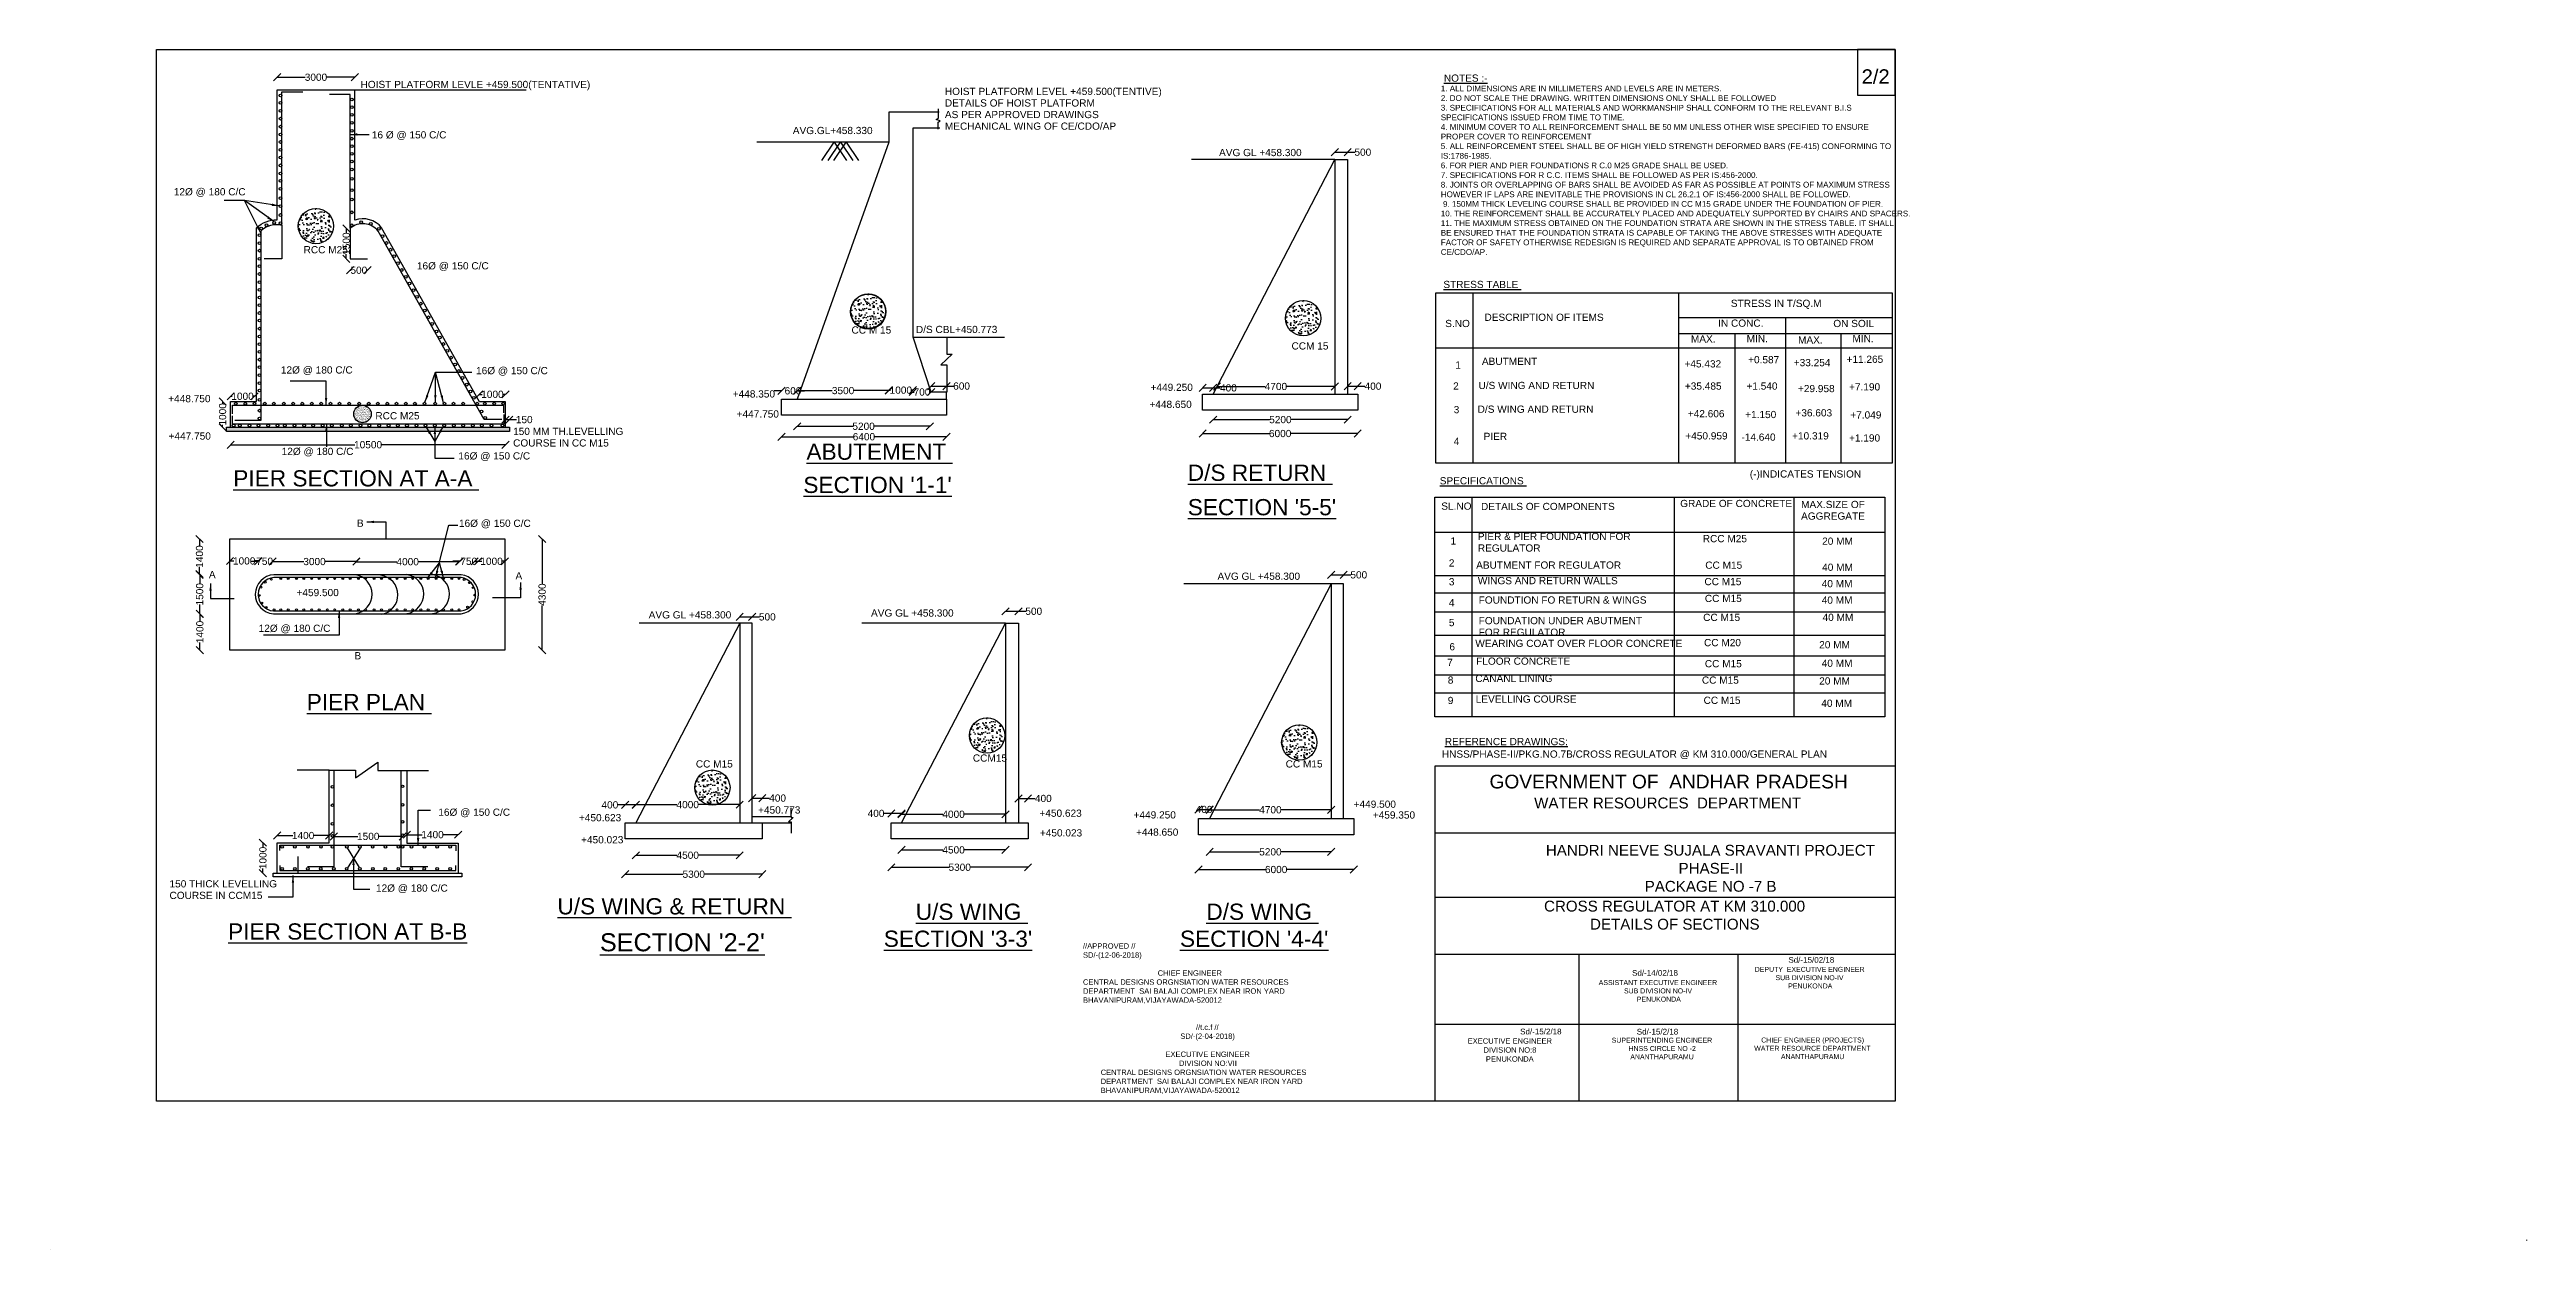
# Model space of a CAD drawing. Header units: millimetres. Extents: x 2282376 to 2969444, y 18293550 to 18626589.
import ezdxf

# ---------------------------------------------------------------- set-up
doc = ezdxf.new("R2010")
doc.units = ezdxf.units.MM
doc.header["$MEASUREMENT"] = 0
doc.layers.add('DRAWING', color=2, linetype='Continuous')
doc.layers.add('TEXT', color=7, linetype='Continuous')
doc.styles.add('1', font='arial.ttf', dxfattribs={"height": 250})
doc.styles.get("Standard").update_dxf_attribs({"font": 'arial.ttf', "height": 2000})
doc.dimstyles.get("Standard").update_dxf_attribs({"dimtxt": 2000, "dimasz": 2000, "dimexe": 0.18, "dimexo": 0.0625, "dimgap": 0.09, "dimtad": 0, "dimdec": 0, "dimzin": 0, "dimdsep": 46, "dimtxsty": 'Standard', "dimblk": 'OBLIQUE', "dimcen": 0.09, "dimse1": 1, "dimse2": 1, "dimadec": 0, "dimazin": 0, "dimtfac": 1, "dimtdec": 0, "dimtofl": 0, "dimtmove": 0, "dimatfit": 3, "dimfxl": 1, "dimtolj": 1, "dimtzin": 0, "dimarcsym": 0})

msp = doc.modelspace()

# ---------------------------------------------------------------- texts
at = {"layer": 'DRAWING', "color": 0}
for s, height, p in [('%%UNOTES :-', 2000, (2669151.8, 18617667.1)), ('2/2', 4000, (2785032.5, 18617109.4)), ('HOIST PLATFORM LEVLE +459.500(TENTATIVE)', 2000, (2368650.9, 18615910.8)), ('HOIST PLATFORM LEVEL +459.500(TENTIVE)', 2000, (2530736.2, 18613992.5)), ('DETAILS OF HOIST PLATFORM', 2000, (2530736.2, 18610779.7)), ('AS PER APPROVED DRAWINGS', 2000, (2530736.2, 18607566.9)), ('MECHANICAL WING OF CE/CDO/AP', 2000, (2530736.2, 18604354.1)), ('16 Ø @ 150 C/C', 2000, (2371779.5, 18601938.3)), ('AVG.GL+458.330', 2000, (2488551, 18603143.4)), ('AVG GL +458.300', 2000, (2606783.2, 18597031.9)), ('12Ø @ 180 C/C', 2000, (2316842.6, 18586148.8)), ('RCC M25', 2000, (2352859.3, 18570079.6)), ('16Ø @ 150 C/C', 2000, (2384281.4, 18565616.5)), ('%%USTRESS TABLE ', 2000, (2669002.3, 18560445.3)), ('S.NO ', 2000, (2669526.8, 18549623.3)), ('DESCRIPTION OF ITEMS ', 2000, (2680409.5, 18551347.5)), ('IN CONC.', 2000, (2745218.4, 18549715.9)), ('STRESS IN T/SQ.M', 2000, (2748758.3, 18555208.8)), ('ON SOIL', 2000, (2777170.9, 18549622.9)), ('CC M 15', 2000, (2504832.1, 18547813.8)), ('D/S CBL+450.773', 2000, (2522690.4, 18547968.2)), ('CCM 15', 2000, (2626886.1, 18543396.9)), ('MAX.', 2000, (2737672.7, 18545340.3)), ('MIN.', 2000, (2753136.6, 18545433.4)), ('MAX.', 2000, (2767389.5, 18545061)), ('MIN.', 2000, (2782480.8, 18545433.4)), ('12Ø @ 180 C/C ', 2000, (2346541.9, 18536735.6)), ('16Ø @ 150 C/C ', 2000, (2400688.3, 18536551.4)), ('1', 2000, (2672322, 18538097.2)), ('ABUTMENT ', 2000, (2679696.2, 18539126.7)), ('+45.432', 2000, (2735886.6, 18538425.4)), ('+0.587', 2000, (2753543.3, 18539586.3)), ('+33.254', 2000, (2766205, 18538773.7)), ('+11.265', 2000, (2780841.5, 18539702.4)), ('+448.750', 2000, (2315300.6, 18528782.9)), ('+448.350', 2000, (2471888.8, 18530089.6)), ('+449.250', 2000, (2587787.2, 18531916)), ('2', 2000, (2671725.8, 18532287.9)), ('U/S WING AND RETURN ', 2000, (2678756.2, 18532433.5)), ('+35.485', 2000, (2736002.7, 18532272.6)), ('+1.540', 2000, (2753078.6, 18532272.6)), ('+29.958', 2000, (2767366.7, 18531576.1)), ('+7.190', 2000, (2781538.5, 18532040.4)), ('RCC M25', 2000, (2372758, 18524028.8)), ('+447.750 ', 2000, (2472971.1, 18524529.5)), ('+448.650', 2000, (2587479.3, 18527200.6)), ('3', 2000, (2671874.9, 18525733.8)), ('D/S WING AND RETURN ', 2000, (2678521.2, 18525857.7)), ('+42.606', 2000, (2736815.9, 18524610.6)), ('+1.150', 2000, (2752730.2, 18524378.4)), ('+36.603', 2000, (2766669.7, 18524842.8)), ('+7.049', 2000, (2781887, 18524262.4)), ('+447.750 ', 2000, (2315401.3, 18518414.2)), ('COURSE IN CC M15', 2000, (2410964.1, 18516494.6)), ('150 MM TH.LEVELLING ', 2000, (2410964.1, 18519707.4)), ('%%UABUTEMENT ', 4500, (2492333.5, 18512824.6)), ('4', 2000, (2671874.9, 18516945.3)), ('PIER ', 2000, (2680169.5, 18518323.3)), ('+450.959', 2000, (2736118.9, 18518457.8)), ('-14.640', 2000, (2751684.7, 18518109.6)), ('+10.319', 2000, (2765740.4, 18518457.8)), ('+1.190', 2000, (2781538.5, 18517877.4)), ('%%UPIER SECTION AT A-A ', 4500, (2333334, 18505433.3)), ('12Ø @ 180 C/C ', 2000, (2346767.3, 18514152)), ('16Ø @ 150 C/C ', 2000, (2395784.9, 18512901.9)), ('%%UD/S RETURN ', 4500, (2598099.3, 18506972.9)), ('(-)INDICATES TENSION ', 2000, (2754007.9, 18507893.6)), ("%%USECTION '1-1'", 4500, (2491472.5, 18503616.4)), ('%%USPECIFICATIONS ', 2000, (2667998.7, 18505999.6)), ('B', 2000, (2367642.3, 18494247.7)), ('16Ø @ 150 C/C ', 2000, (2395947.5, 18494213.1)), ("%%USECTION '5-5'", 4500, (2598092.9, 18497428.6)), ('SL.NO', 2000, (2668426.6, 18498970.7)), ('DETAILS OF COMPONENTS ', 2000, (2679449, 18498878.2)), ('GRADE OF CONCRETE', 2000, (2734702.4, 18499709.9)), ('AGGREGATE', 2000, (2768232.7, 18496219.4)), ('MAX.SIZE OF ', 2000, (2768232.7, 18499432.2)), ('1', 2000, (2670979.7, 18489316.4)), ('PIER & PIER FOUNDATION FOR', 2000, (2678571.5, 18490566.8)), ('REGULATOR  ', 2000, (2678571.5, 18487353.9)), ('RCC M25', 2000, (2740955.7, 18489954)), ('20 MM', 2000, (2774076.3, 18489257)), ('2', 2000, (2670532.6, 18483209.1)), ('ABUTMENT FOR REGULATOR ', 2000, (2678104.2, 18482627.4)), ('CC M15', 2000, (2741656.6, 18482598.4)), ('40 MM', 2000, (2774076.3, 18482018.2)), ('A', 2000, (2326577.6, 18479978.2)), ('+459.500', 2000, (2350883.8, 18475002.4)), ('A', 2000, (2411621.7, 18479654)), ('AVG GL +458.300', 2000, (2606351.4, 18479538)), ('3', 2000, (2670532.6, 18477995.6)), ('WINGS AND RETURN WALLS ', 2000, (2678571.5, 18478307.4)), ('CC M15', 2000, (2741423, 18478044.9)), ('CC M15', 2000, (2741539.8, 18473374.7)), ('40 MM', 2000, (2773959.5, 18477464.7)), ('AVG GL +458.300', 2000, (2448568.3, 18468820.1)), ('AVG GL +458.300', 2000, (2510246.6, 18469332.8)), ('4', 2000, (2670532.6, 18472186.3)), ('5', 2000, (2670532.6, 18466674.9)), ('FOUNDTION FO RETURN & WINGS ', 2000, (2678805.2, 18472936.6)), ('FOUNDATION UNDER ABUTMENT ', 2000, (2678805.2, 18467215.6)), ('CC M15', 2000, (2741072.5, 18468120.6)), ('40 MM', 2000, (2773959.5, 18472911.2)), ('40 MM', 2000, (2774193.1, 18468124.2)), ('12Ø @ 180 C/C ', 2000, (2340384.2, 18465088.5)), ('6', 2000, (2670681.6, 18459971.8)), ('WEARING COAT OVER FLOOR CONCRETE ', 2000, (2677870.6, 18460910.8)), ('FOR REGULATOR ', 2000, (2678805.2, 18464002.8)), ('CC M20', 2000, (2741306.2, 18461115.3)), ('20 MM', 2000, (2773258.5, 18460535.1)), ('B', 2000, (2366951.1, 18457483.4)), ('7', 2000, (2670085.4, 18455652)), ('FLOOR CONCRETE ', 2000, (2678102, 18455978)), ('CC M15', 2000, (2741539.8, 18455277.5)), ('40 MM', 2000, (2773959.5, 18455397.8)), ('%%UPIER PLAN ', 4500, (2353711.4, 18443379.2)), ('8', 2000, (2670234.5, 18450736.5)), ('CANANL LINING ', 2000, (2677868.3, 18451191.1)), ('CC M15', 2000, (2740722, 18450724)), ('20 MM', 2000, (2773258.5, 18450494.1)), ('9', 2000, (2670234.5, 18445076.1)), ('LEVELLING COURSE ', 2000, (2677985.2, 18445470)), ('CC M15', 2000, (2741189.3, 18445119.8)), ('40 MM', 2000, (2773842.6, 18444306)), ('%%UREFERENCE DRAWINGS:', 2000, (2669393.4, 18433673.2)), ('CC M15', 2000, (2461652.1, 18427480.9)), ('CCM15', 2000, (2538497.3, 18429109.3)), ('CC M15', 2000, (2625257.7, 18427488.1)), ('HNSS/PHASE-II/PKG.NO.7B/CROSS REGULATOR @ KM 310.000/GENERAL PLAN ', 2000, (2668584.9, 18430210.3)), ('16Ø @ 150 C/C ', 2000, (2390216.5, 18414090.2)), ('+450.623', 2000, (2429227.3, 18412573.9)), ('+450.773', 2000, (2478922.4, 18414709.6)), ('+450.623', 2000, (2556963.2, 18413819)), ('+449.250', 2000, (2583076.8, 18413343.9)), ('+449.500', 2000, (2644118.7, 18416315.5)), ('+459.350', 2000, (2649437.3, 18413318.4)), ('+450.023', 2000, (2429827.5, 18406459.1)), ('+450.023', 2000, (2557084.7, 18408358.2)), ('+448.650', 2000, (2583760.2, 18408565.7)), ('COURSE IN CCM15', 2000, (2315660, 18391018.2)), ('150 THICK LEVELLING ', 2000, (2315660, 18394231)), ('12Ø @ 180 C/C', 2000, (2372928.1, 18393047.8)), ('%%UU/S WING & RETURN ', 4500, (2423250.7, 18386739.9)), ('%%UU/S WING ', 4500, (2522637.3, 18385230.3)), ('%%UD/S WING ', 4500, (2603254.3, 18385230.3)), ('%%UPIER SECTION AT B-B', 4500, (2331881, 18379757.9)), ("%%USECTION '2-2'", 5000, (2435048.6, 18376514)), ("%%USECTION '3-3'", 4500, (2513782.9, 18377746.3)), ("%%USECTION '4-4'", 4500, (2595939.6, 18377746.3))]:
    msp.add_text(s, height=height, dxfattribs=at).set_placement(p)
at = {"layer": 'DRAWING', "color": 0, "attachment_point": 1}
for s, insert, char_height, width in [('1. ALL DIMENSIONS ARE IN MILLIMETERS AND LEVELS ARE IN METERS. \\P2. DO NOT SCALE THE DRAWING. WRITTEN DIMENSIONS ONLY SHALL BE FOLLOWED \\P3. SPECIFICATIONS FOR ALL MATERIALS AND WORKMANSHIP SHALL CONFORM TO THE RELEVANT B.I.S SPECIFICATIONS ISSUED FROM TIME TO TIME. \\P4. MINIMUM COVER TO ALL REINFORCEMENT SHALL BE 50 MM UNLESS OTHER WISE SPECIFIED TO ENSURE PROPER COVER TO REINFORCEMENT \\P5. ALL REINFORCEMENT STEEL SHALL BE OF HIGH YIELD STRENGTH DEFORMED BARS (FE-415) CONFORMING TO IS:1786-1985. \\P6. FOR PIER AND PIER FOUNDATIONS R C.0 M25 GRADE SHALL BE USED. \\P7. SPECIFICATIONS FOR R C.C. ITEMS SHALL BE FOLLOWED AS PER IS:456-2000. \\P8. JOINTS OR OVERLAPPING OF BARS SHALL BE AVOIDED AS FAR AS POSSIBLE AT POINTS OF MAXIMUM STRESS HOWEVER IF LAPS ARE INEVITABLE THE PROVISIONS IN CL 26.2.1 OF IS:456-2000 SHALL BE FOLLOWED.\\P 9. 150MM THICK LEVELING COURSE SHALL BE PROVIDED IN CC M15 GRADE UNDER THE FOUNDATION OF PIER. \\P10. THE REINFORCEMENT SHALL BE ACCURATELY PLACED AND ADEQUATELY SUPPORTED BY CHAIRS AND SPACERS.\\P11. THE MAXIMUM STRESS OBTAINED ON THE FOUNDATION STRATA ARE SHOWN IN THE STRESS TABLE. IT SHALL BE ENSURED THAT THE FOUNDATION STRATA IS CAPABLE OF TAKING THE ABOVE STRESSES WITH ADEQUATE FACTOR OF SAFETY OTHERWISE REDESIGN IS REQUIRED AND SEPARATE APPROVAL IS TO OBTAINED FROM CE/CDO/AP. ', (2668290.5, 18616587.7), 1600, 125300.758), ('//APPROVED // \\PSD/-(12-06-2018) \\P\\P\\pi20731;CHIEF ENGINEER  \\P\\pi0;CENTRAL DESIGNS ORGNSIATION WATER RESOURCES DEPARTMENT  SAI BALAJI COMPLEX NEAR IRON YARD BHAVANIPURAM,VIJAYAWADA-520012', (2569034.5, 18378735.3), 1500, 59144.929), ('\\pi26429;//t.c.f // \\P\\pi22087;SD/-(2-04-2018) \\P\\pi29572;\\P\\pi17966;EXECUTIVE ENGINEER \\P\\pi21713;DIVISION NO:VII  \\P\\pi0;CENTRAL DESIGNS ORGNSIATION WATER RESOURCES DEPARTMENT  SAI BALAJI COMPLEX NEAR IRON YARD BHAVANIPURAM,VIJAYAWADA-520012', (2573953.1, 18356211.7), 1500, 59144.929), ('\\pi580.3;EXECUTIVE ENGINEER \\P\\pi4977.5;DIVISION NO:8\\P\\pi5628.7;PENUKONDA', (2675163.6, 18352400.7), 1500, 24372.749)]:
    msp.add_mtext(s, dxfattribs=dict(at, insert=insert, char_height=char_height, width=width))
at = {"layer": 'DRAWING', "color": 0, "char_height": 2000}
for insert, attachment_point in [((2366161.9, 18402263.8), 9), ((2367345.8, 18402477.3), 1)]:
    msp.add_mtext('\\A1;', dxfattribs=dict(at, insert=insert, attachment_point=attachment_point))
at = {"layer": 'TEXT', "color": 0}
for s, p in [('Sd/-15/02/18', (2764718.9, 18373331.5)), ('Sd/-14/02/18', (2721352.8, 18369723.5)), ('Sd/-15/2/18', (2690299.5, 18353466.7)), ('Sd/-15/2/18', (2722660, 18353430.5))]:
    msp.add_text(s, height=1591.203, dxfattribs=at).set_placement(p)
at = {"layer": 'TEXT', "color": 0, "style": '1'}
for s, p in [('PROJECT:', (2969304.4, 18296455.3)), ('TITTLE:', (2969322.6, 18296370))]:
    msp.add_text(s, height=15.64, dxfattribs=at).set_placement(p)
at = {"layer": 'TEXT', "color": 0, "attachment_point": 1, "style": '1'}
for s, insert, char_height, width in [('\\pi13361;{\\H0.9817x;GOVERNMENT OF  ANDHAR PRADESH } \\P\\pi25750;{\\H0.77502x;WATER RESOURCES  DEPARTMENT }', (2668442.3, 18425472.6), 3870.85, 125410.037), ('\\pi839.38;HANDRI NEEVE SUJALA SRAVANTI PROJECT \\P\\pi37658;PHASE-II \\P\\pi28265;PACKAGE NO -7 B', (2696596.2, 18406035), 3000, 92548.482), ('\\pi704.22;CROSS REGULATOR AT KM 310.000 \\P\\pi13468;DETAILS OF SECTIONS ', (2696225.4, 18390536.4), 3000, 73432.999)]:
    msp.add_mtext(s, dxfattribs=dict(at, insert=insert, char_height=char_height, width=width))
at = {"layer": 'TEXT', "color": 0, "attachment_point": 1}
for s, insert, char_height, width in [('\\pi4043;DEPUTY  EXECUTIVE ENGINEER         \\P\\pi9802.5;SUB DIVISION NO-IV\\P\\pi12808; PENUKONDA ', (2751329.1, 18372194.5), 1382.447, 38389.578), ('\\pi2787.9;ASSISTANT EXECUTIVE ENGINEER         \\P\\pi9802.5;SUB DIVISION NO-IV\\P\\pi12808; PENUKONDA ', (2709310.2, 18368532.5), 1382.447, 38389.578), ('\\pi323.92;SUPERINTENDING ENGINEER  \\P\\pi5010.2;HNSS CIRCLE NO -2 \\P\\pi5497.3;ANANTHAPURAMU ', (2715365.4, 18352546.7), 1382.447, 28436.342), ('\\pi2228.8;CHIEF ENGINEER (PROJECTS) \\P\\pi299.4;WATER RESOURCE DEPARTMENT  \\P\\pi7695.9;ANANTHAPURAMU', (2754937.4, 18352600.2), 1382.447, 32833.578), ('\\pi99.368;// APPROVED //\\P\\pi93.23; SD/-(12-03-2018)\\P\\pi154.87;\\P\\P\\pi87.52; CHIEF ENGINEER  \\P\\pi22.259;CENTRAL DESIGNS ORGANISATION  \\P\\pi21.505;WATER RESOURCES DEPARTMENT  \\P\\pi7.4702;SAI BALAJI COMPLEX,NEAR IRON YARD \\P\\pi12.633;BAHVANIPURAM.VIJAYAWADA-520012.', (2571976, 18342416.2), 11, 309.749), ("\\pi120.92;'' T.C.F// \\P\\pi149.12;\\P\\pi128.42;02/4/8\\P\\pi64.01;EXECUTIVE ENGINEER  \\P\\pi89.353;DIVISION NO :VII \\P\\pi16.506;CENTRAL DESIGNS ORGANISATION  \\P\\pi15.752;WATER RESOURCES DEPARTMENT  \\P\\pi1.7166;SAI BALAJI COMPLEX,NEAR IRON YARD \\P\\pi6.879;BAHVANIPURAM.VIJAYAWADA-520012.", (2572062.5, 18342209.5), 11, 298.242), ('\\pi99.368;// APPROVED //\\P\\pi93.23; SD/-(12-03-2018)\\P\\pi154.87;\\P\\P\\pi87.52; CHIEF ENGINEER  \\P\\pi22.259;CENTRAL DESIGNS ORGANISATION  \\P\\pi21.505;WATER RESOURCES DEPARTMENT  \\P\\pi7.4702;SAI BALAJI COMPLEX,NEAR IRON YARD \\P\\pi12.633;BAHVANIPURAM.VIJAYAWADA-520012.', (2282367.7, 18293914.5), 11, 309.749), ("\\pi120.92;'' T.C.F// \\P\\pi149.12;\\P\\pi128.42;02/4/8\\P\\pi64.01;EXECUTIVE ENGINEER  \\P\\pi89.353;DIVISION NO :VII \\P\\pi16.506;CENTRAL DESIGNS ORGANISATION  \\P\\pi15.752;WATER RESOURCES DEPARTMENT  \\P\\pi1.7166;SAI BALAJI COMPLEX,NEAR IRON YARD \\P\\pi6.879;BAHVANIPURAM.VIJAYAWADA-520012.", (2282454.1, 18293707.8), 11, 298.242), ('\\pi2.2431;EXECUTIVE ENGINEER  \\P\\pi8.8481;HNSS DIVISION NO-8 \\P\\pi31.484;PENUKONDA', (2969307, 18296121.2), 8.688, 138.932)]:
    msp.add_mtext(s, dxfattribs=dict(at, insert=insert, char_height=char_height, width=width))

# ---------------------------------------------------------------- blocks, each defined once
blk = doc.blocks.new('_Oblique')
at = {"color": 0, "linetype": 'ByBlock', "lineweight": -2}
blk.add_line((-0.5, -0.5), (0.5, 0.5), dxfattribs=at)
blk = doc.blocks.new('*D56')
at = {"layer": 'Defpoints', "color": 0, "transparency": 16777216}
for p in [(2345496, 18615444), (2367062, 18618902), (2367062, 18615444)]:
    blk.add_point(p, dxfattribs=at)
at = {"layer": 'DRAWING', "color": 0, "lineweight": -2, "transparency": 16777216}
for p, q in [((2345496, 18618902), (2353297, 18618902)), ((2367062, 18618902), (2359261, 18618902))]:
    blk.add_line(p, q, dxfattribs=at)
at = {"layer": 'DRAWING', "color": 0, "lineweight": -2, "transparency": 16777216, "xscale": 2000, "yscale": 2000, "zscale": 2000, "rotation": 180}
blk.add_blockref('_Oblique', (2345496, 18618902), dxfattribs=at)
at = {"layer": 'DRAWING', "color": 0, "lineweight": -2, "transparency": 16777216, "xscale": 2000, "yscale": 2000, "zscale": 2000}
blk.add_blockref('_Oblique', (2367062, 18618902), dxfattribs=at)
at = {"layer": 'DRAWING', "color": 0, "transparency": 16777216, "insert": (2356279, 18618902), "char_height": 2000, "attachment_point": 5}
blk.add_mtext('\\A1;3000', dxfattribs=at)
blk = doc.blocks.new('*D57')
at = {"layer": 'Defpoints', "color": 0, "transparency": 16777216}
for p in [(2365766, 18577011), (2364688, 18568526), (2365766, 18568526)]:
    blk.add_point(p, dxfattribs=at)
at = {"layer": 'DRAWING', "color": 0, "lineweight": -2, "transparency": 16777216}
for p, q in [((2364688, 18577011), (2364688, 18575657)), ((2364688, 18568526), (2364688, 18569880))]:
    blk.add_line(p, q, dxfattribs=at)
at = {"layer": 'DRAWING', "color": 0, "lineweight": -2, "transparency": 16777216, "xscale": 2000, "yscale": 2000, "zscale": 2000}
for p, rotation in [((2364688, 18577011), 90), ((2364688, 18568526), 270)]:
    blk.add_blockref('_Oblique', p, dxfattribs=dict(at, rotation=rotation))
at = {"layer": 'DRAWING', "color": 0, "transparency": 16777216, "insert": (2364688, 18572768), "char_height": 2000, "attachment_point": 5, "rotation": 90}
blk.add_mtext('\\A1;1500', dxfattribs=at)
blk = doc.blocks.new('*D58')
at = {"layer": 'Defpoints', "color": 0, "transparency": 16777216}
for p in [(2365766, 18568526), (2370578, 18568526), (2370578, 18565379)]:
    blk.add_point(p, dxfattribs=at)
at = {"layer": 'DRAWING', "color": 0, "lineweight": -2, "transparency": 16777216}
for p, q in [((2365766, 18565379), (2365966, 18565379)), ((2370578, 18565379), (2370378, 18565379))]:
    blk.add_line(p, q, dxfattribs=at)
at = {"layer": 'DRAWING', "color": 0, "lineweight": -2, "transparency": 16777216, "xscale": 2000, "yscale": 2000, "zscale": 2000, "rotation": 180}
blk.add_blockref('_Oblique', (2365766, 18565379), dxfattribs=at)
at = {"layer": 'DRAWING', "color": 0, "lineweight": -2, "transparency": 16777216, "xscale": 2000, "yscale": 2000, "zscale": 2000}
blk.add_blockref('_Oblique', (2370578, 18565379), dxfattribs=at)
at = {"layer": 'DRAWING', "color": 0, "transparency": 16777216, "insert": (2368172, 18565379), "char_height": 2000, "attachment_point": 5}
blk.add_mtext('\\A1;500', dxfattribs=at)
blk = doc.blocks.new('*D59')
at = {"layer": 'Defpoints', "color": 0, "transparency": 16777216}
for p in [(2339219, 18530424), (2332612, 18529011), (2339219, 18528770)]:
    blk.add_point(p, dxfattribs=at)
at = {"layer": 'DRAWING', "color": 0, "lineweight": -2, "transparency": 16777216}
for p, q in [((2332612, 18530424), (2333026, 18530424)), ((2339219, 18530424), (2338804, 18530424))]:
    blk.add_line(p, q, dxfattribs=at)
at = {"layer": 'DRAWING', "color": 0, "lineweight": -2, "transparency": 16777216, "xscale": 2000, "yscale": 2000, "zscale": 2000, "rotation": 180}
blk.add_blockref('_Oblique', (2332612, 18530424), dxfattribs=at)
at = {"layer": 'DRAWING', "color": 0, "lineweight": -2, "transparency": 16777216, "xscale": 2000, "yscale": 2000, "zscale": 2000}
blk.add_blockref('_Oblique', (2339219, 18530424), dxfattribs=at)
at = {"layer": 'DRAWING', "color": 0, "transparency": 16777216, "insert": (2335915, 18530424), "char_height": 2000, "attachment_point": 5}
blk.add_mtext('\\A1;1000', dxfattribs=at)
blk = doc.blocks.new('*D60')
at = {"layer": 'Defpoints', "color": 0, "transparency": 16777216}
for p in [(2332612, 18529011), (2330389, 18521826), (2332612, 18521826)]:
    blk.add_point(p, dxfattribs=at)
at = {"layer": 'DRAWING', "color": 0, "lineweight": -2, "transparency": 16777216}
for p, q in [((2330389, 18529011), (2330389, 18528308)), ((2330389, 18521826), (2330389, 18522530))]:
    blk.add_line(p, q, dxfattribs=at)
at = {"layer": 'DRAWING', "color": 0, "lineweight": -2, "transparency": 16777216, "xscale": 2000, "yscale": 2000, "zscale": 2000}
for p, rotation in [((2330389, 18529011), 90), ((2330389, 18521826), 270)]:
    blk.add_blockref('_Oblique', p, dxfattribs=dict(at, rotation=rotation))
at = {"layer": 'DRAWING', "color": 0, "transparency": 16777216, "insert": (2330389, 18525419), "char_height": 2000, "attachment_point": 5, "rotation": 90}
blk.add_mtext('\\A1;1000', dxfattribs=at)
blk = doc.blocks.new('*D61')
at = {"layer": 'Defpoints', "color": 0, "transparency": 16777216}
for p in [(2332612, 18521826), (2408853, 18521826), (2408853, 18516992)]:
    blk.add_point(p, dxfattribs=at)
at = {"layer": 'DRAWING', "color": 0, "lineweight": -2, "transparency": 16777216}
for p, q in [((2332612, 18516992), (2367067, 18516992)), ((2408853, 18516992), (2374398, 18516992))]:
    blk.add_line(p, q, dxfattribs=at)
at = {"layer": 'DRAWING', "color": 0, "lineweight": -2, "transparency": 16777216, "xscale": 2000, "yscale": 2000, "zscale": 2000, "rotation": 180}
blk.add_blockref('_Oblique', (2332612, 18516992), dxfattribs=at)
at = {"layer": 'DRAWING', "color": 0, "lineweight": -2, "transparency": 16777216, "xscale": 2000, "yscale": 2000, "zscale": 2000}
blk.add_blockref('_Oblique', (2408853, 18516992), dxfattribs=at)
at = {"layer": 'DRAWING', "color": 0, "transparency": 16777216, "insert": (2370733, 18516992), "char_height": 2000, "attachment_point": 5}
blk.add_mtext('\\A1;10500', dxfattribs=at)
blk = doc.blocks.new('*D62')
at = {"layer": 'Defpoints', "color": 0, "transparency": 16777216}
for p in [(2408853, 18530962), (2401610, 18528927), (2408853, 18528927)]:
    blk.add_point(p, dxfattribs=at)
at = {"layer": 'DRAWING', "color": 0, "lineweight": -2, "transparency": 16777216}
for p, q in [((2401610, 18530962), (2402343, 18530962)), ((2408853, 18530962), (2408121, 18530962))]:
    blk.add_line(p, q, dxfattribs=at)
at = {"layer": 'DRAWING', "color": 0, "lineweight": -2, "transparency": 16777216, "xscale": 2000, "yscale": 2000, "zscale": 2000, "rotation": 180}
blk.add_blockref('_Oblique', (2401610, 18530962), dxfattribs=at)
at = {"layer": 'DRAWING', "color": 0, "lineweight": -2, "transparency": 16777216, "xscale": 2000, "yscale": 2000, "zscale": 2000}
blk.add_blockref('_Oblique', (2408853, 18530962), dxfattribs=at)
at = {"layer": 'DRAWING', "color": 0, "transparency": 16777216, "insert": (2405232, 18530962), "char_height": 2000, "attachment_point": 5}
blk.add_mtext('\\A1;1000', dxfattribs=at)
blk = doc.blocks.new('*D63')
at = {"layer": 'Defpoints', "color": 0, "transparency": 16777216}
for p in [(2409933, 18523956), (2408853, 18521826), (2409933, 18521826)]:
    blk.add_point(p, dxfattribs=at)
at = {"layer": 'DRAWING', "color": 0, "lineweight": -2, "transparency": 16777216}
for p, q in [((2408853, 18523956), (2409933, 18523956)), ((2409933, 18523956), (2411933, 18523956))]:
    blk.add_line(p, q, dxfattribs=at)
at = {"layer": 'DRAWING', "color": 0, "lineweight": -2, "transparency": 16777216, "xscale": 2000, "yscale": 2000, "zscale": 2000, "rotation": 180}
blk.add_blockref('_Oblique', (2408853, 18523956), dxfattribs=at)
at = {"layer": 'DRAWING', "color": 0, "lineweight": -2, "transparency": 16777216, "xscale": 2000, "yscale": 2000, "zscale": 2000}
blk.add_blockref('_Oblique', (2409933, 18523956), dxfattribs=at)
at = {"layer": 'DRAWING', "color": 0, "transparency": 16777216, "insert": (2414045, 18523956), "char_height": 2000, "attachment_point": 5}
blk.add_mtext('\\A1;150', dxfattribs=at)
blk = doc.blocks.new('*D64')
at = {"layer": 'Defpoints', "color": 0, "transparency": 16777216}
for p in [(2489781, 18531931), (2485393, 18529605), (2489781, 18529605)]:
    blk.add_point(p, dxfattribs=at)
at = {"layer": 'DRAWING', "color": 0, "lineweight": -2, "transparency": 16777216}
for p, q in [((2485393, 18531931), (2483393, 18531931)), ((2489781, 18531931), (2491781, 18531931))]:
    blk.add_line(p, q, dxfattribs=at)
at = {"layer": 'DRAWING', "color": 0, "lineweight": -2, "transparency": 16777216, "xscale": 2000, "yscale": 2000, "zscale": 2000}
blk.add_blockref('_Oblique', (2485393, 18531931), dxfattribs=at)
at = {"layer": 'DRAWING', "color": 0, "lineweight": -2, "transparency": 16777216, "xscale": 2000, "yscale": 2000, "zscale": 2000, "rotation": 180}
blk.add_blockref('_Oblique', (2489781, 18531931), dxfattribs=at)
at = {"layer": 'DRAWING', "color": 0, "transparency": 16777216, "insert": (2488600, 18531931), "char_height": 2000, "attachment_point": 5}
blk.add_mtext('\\A1;600', dxfattribs=at)
blk = doc.blocks.new('*D65')
at = {"layer": 'Defpoints', "color": 0, "transparency": 16777216}
for p in [(2515202, 18600929), (2515202, 18532004), (2489781, 18529605)]:
    blk.add_point(p, dxfattribs=at)
at = {"layer": 'DRAWING', "color": 0, "lineweight": -2, "transparency": 16777216}
for p, q in [((2489781, 18532004), (2499509, 18532004)), ((2515202, 18532004), (2505474, 18532004))]:
    blk.add_line(p, q, dxfattribs=at)
at = {"layer": 'DRAWING', "color": 0, "lineweight": -2, "transparency": 16777216, "xscale": 2000, "yscale": 2000, "zscale": 2000, "rotation": 180}
blk.add_blockref('_Oblique', (2489781, 18532004), dxfattribs=at)
at = {"layer": 'DRAWING', "color": 0, "lineweight": -2, "transparency": 16777216, "xscale": 2000, "yscale": 2000, "zscale": 2000}
blk.add_blockref('_Oblique', (2515202, 18532004), dxfattribs=at)
at = {"layer": 'DRAWING', "color": 0, "transparency": 16777216, "insert": (2502492, 18532004), "char_height": 2000, "attachment_point": 5}
blk.add_mtext('\\A1;3500', dxfattribs=at)
blk = doc.blocks.new('*D66')
at = {"layer": 'Defpoints', "color": 0, "transparency": 16777216}
for p in [(2515202, 18532004), (2521827, 18532124), (2521827, 18532004)]:
    blk.add_point(p, dxfattribs=at)
at = {"layer": 'DRAWING', "color": 0, "lineweight": -2, "transparency": 16777216}
for p, q in [((2515202, 18532124), (2515626, 18532124)), ((2521827, 18532124), (2521403, 18532124))]:
    blk.add_line(p, q, dxfattribs=at)
at = {"layer": 'DRAWING', "color": 0, "lineweight": -2, "transparency": 16777216, "xscale": 2000, "yscale": 2000, "zscale": 2000, "rotation": 180}
blk.add_blockref('_Oblique', (2515202, 18532124), dxfattribs=at)
at = {"layer": 'DRAWING', "color": 0, "lineweight": -2, "transparency": 16777216, "xscale": 2000, "yscale": 2000, "zscale": 2000}
blk.add_blockref('_Oblique', (2521827, 18532124), dxfattribs=at)
at = {"layer": 'DRAWING', "color": 0, "transparency": 16777216, "insert": (2518514, 18532124), "char_height": 2000, "attachment_point": 5}
blk.add_mtext('\\A1;1000', dxfattribs=at)
blk = doc.blocks.new('*D67')
at = {"layer": 'Defpoints', "color": 0, "transparency": 16777216}
for p in [(2521827, 18532004), (2526943, 18531609), (2526943, 18531609)]:
    blk.add_point(p, dxfattribs=at)
at = {"layer": 'DRAWING', "color": 0, "lineweight": -2, "transparency": 16777216}
for p, q in [((2521827, 18531609), (2522187, 18531609)), ((2526943, 18531609), (2526583, 18531609))]:
    blk.add_line(p, q, dxfattribs=at)
at = {"layer": 'DRAWING', "color": 0, "lineweight": -2, "transparency": 16777216, "xscale": 2000, "yscale": 2000, "zscale": 2000, "rotation": 180}
blk.add_blockref('_Oblique', (2521827, 18531609), dxfattribs=at)
at = {"layer": 'DRAWING', "color": 0, "lineweight": -2, "transparency": 16777216, "xscale": 2000, "yscale": 2000, "zscale": 2000}
blk.add_blockref('_Oblique', (2526943, 18531609), dxfattribs=at)
at = {"layer": 'DRAWING', "color": 0, "transparency": 16777216, "insert": (2524385, 18531609), "char_height": 2000, "attachment_point": 5}
blk.add_mtext('\\A1;700', dxfattribs=at)
blk = doc.blocks.new('*D68')
at = {"layer": 'Defpoints', "color": 0, "transparency": 16777216}
for p in [(2526943, 18531609), (2531157, 18533263), (2531157, 18531609)]:
    blk.add_point(p, dxfattribs=at)
at = {"layer": 'DRAWING', "color": 0, "lineweight": -2, "transparency": 16777216}
for p, q in [((2526943, 18533263), (2531157, 18533263)), ((2531157, 18533263), (2533157, 18533263))]:
    blk.add_line(p, q, dxfattribs=at)
at = {"layer": 'DRAWING', "color": 0, "lineweight": -2, "transparency": 16777216, "xscale": 2000, "yscale": 2000, "zscale": 2000, "rotation": 180}
blk.add_blockref('_Oblique', (2526943, 18533263), dxfattribs=at)
at = {"layer": 'DRAWING', "color": 0, "lineweight": -2, "transparency": 16777216, "xscale": 2000, "yscale": 2000, "zscale": 2000}
blk.add_blockref('_Oblique', (2531157, 18533263), dxfattribs=at)
at = {"layer": 'DRAWING', "color": 0, "transparency": 16777216, "insert": (2535368, 18533263), "char_height": 2000, "attachment_point": 5}
blk.add_mtext('\\A1;600', dxfattribs=at)
blk = doc.blocks.new('*D69')
at = {"layer": 'Defpoints', "color": 0, "transparency": 16777216}
for p in [(2526583, 18531249), (2489781, 18529605), (2526583, 18522108)]:
    blk.add_point(p, dxfattribs=at)
at = {"layer": 'DRAWING', "color": 0, "lineweight": -2, "transparency": 16777216}
for p, q in [((2489781, 18522108), (2505199, 18522108)), ((2526583, 18522108), (2511165, 18522108))]:
    blk.add_line(p, q, dxfattribs=at)
at = {"layer": 'DRAWING', "color": 0, "lineweight": -2, "transparency": 16777216, "xscale": 2000, "yscale": 2000, "zscale": 2000, "rotation": 180}
blk.add_blockref('_Oblique', (2489781, 18522108), dxfattribs=at)
at = {"layer": 'DRAWING', "color": 0, "lineweight": -2, "transparency": 16777216, "xscale": 2000, "yscale": 2000, "zscale": 2000}
blk.add_blockref('_Oblique', (2526583, 18522108), dxfattribs=at)
at = {"layer": 'DRAWING', "color": 0, "transparency": 16777216, "insert": (2508182, 18522108), "char_height": 2000, "attachment_point": 5}
blk.add_mtext('\\A1;5200', dxfattribs=at)
blk = doc.blocks.new('*D70')
at = {"layer": 'Defpoints', "color": 0, "transparency": 16777216}
for p in [(2485393, 18525150), (2531157, 18525150), (2531157, 18519213)]:
    blk.add_point(p, dxfattribs=at)
at = {"layer": 'DRAWING', "color": 0, "lineweight": -2, "transparency": 16777216}
for p, q in [((2485393, 18519213), (2505286, 18519213)), ((2531157, 18519213), (2511263, 18519213))]:
    blk.add_line(p, q, dxfattribs=at)
at = {"layer": 'DRAWING', "color": 0, "lineweight": -2, "transparency": 16777216, "xscale": 2000, "yscale": 2000, "zscale": 2000, "rotation": 180}
blk.add_blockref('_Oblique', (2485393, 18519213), dxfattribs=at)
at = {"layer": 'DRAWING', "color": 0, "lineweight": -2, "transparency": 16777216, "xscale": 2000, "yscale": 2000, "zscale": 2000}
blk.add_blockref('_Oblique', (2531157, 18519213), dxfattribs=at)
at = {"layer": 'DRAWING', "color": 0, "transparency": 16777216, "insert": (2508275, 18519213), "char_height": 2000, "attachment_point": 5}
blk.add_mtext('\\A1;6400', dxfattribs=at)
blk = doc.blocks.new('*D71')
at = {"layer": 'Defpoints', "color": 0, "transparency": 16777216}
for p in [(2642461, 18531058), (2645239, 18533224), (2645239, 18531058)]:
    blk.add_point(p, dxfattribs=at)
at = {"layer": 'DRAWING', "color": 0, "lineweight": -2, "transparency": 16777216}
for p, q in [((2642461, 18533224), (2645239, 18533224)), ((2645239, 18533224), (2647239, 18533224))]:
    blk.add_line(p, q, dxfattribs=at)
at = {"layer": 'DRAWING', "color": 0, "lineweight": -2, "transparency": 16777216, "xscale": 2000, "yscale": 2000, "zscale": 2000, "rotation": 180}
blk.add_blockref('_Oblique', (2642461, 18533224), dxfattribs=at)
at = {"layer": 'DRAWING', "color": 0, "lineweight": -2, "transparency": 16777216, "xscale": 2000, "yscale": 2000, "zscale": 2000}
blk.add_blockref('_Oblique', (2645239, 18533224), dxfattribs=at)
at = {"layer": 'DRAWING', "color": 0, "transparency": 16777216, "insert": (2649485, 18533224), "char_height": 2000, "attachment_point": 5}
blk.add_mtext('\\A1;400', dxfattribs=at)
blk = doc.blocks.new('*D72')
at = {"layer": 'Defpoints', "color": 0, "transparency": 16777216}
for p in [(2606216, 18533137), (2606216, 18533137), (2638904, 18533224)]:
    blk.add_point(p, dxfattribs=at)
at = {"layer": 'DRAWING', "color": 0, "lineweight": -2, "transparency": 16777216}
for p, q in [((2606216, 18533137), (2619537, 18533137)), ((2638904, 18533137), (2625583, 18533137))]:
    blk.add_line(p, q, dxfattribs=at)
at = {"layer": 'DRAWING', "color": 0, "lineweight": -2, "transparency": 16777216, "xscale": 2000, "yscale": 2000, "zscale": 2000, "rotation": 180}
blk.add_blockref('_Oblique', (2606216, 18533137), dxfattribs=at)
at = {"layer": 'DRAWING', "color": 0, "lineweight": -2, "transparency": 16777216, "xscale": 2000, "yscale": 2000, "zscale": 2000}
blk.add_blockref('_Oblique', (2638904, 18533137), dxfattribs=at)
at = {"layer": 'DRAWING', "color": 0, "transparency": 16777216, "insert": (2622560, 18533137), "char_height": 2000, "attachment_point": 5}
blk.add_mtext('\\A1;4700', dxfattribs=at)
blk = doc.blocks.new('*D73')
at = {"layer": 'Defpoints', "color": 0, "transparency": 16777216}
for p in [(2602230, 18531058), (2605136, 18532747), (2605136, 18531058)]:
    blk.add_point(p, dxfattribs=at)
at = {"layer": 'DRAWING', "color": 0, "lineweight": -2, "transparency": 16777216}
for p, q in [((2602230, 18532747), (2605136, 18532747)), ((2605136, 18532747), (2607136, 18532747))]:
    blk.add_line(p, q, dxfattribs=at)
at = {"layer": 'DRAWING', "color": 0, "lineweight": -2, "transparency": 16777216, "xscale": 2000, "yscale": 2000, "zscale": 2000, "rotation": 180}
blk.add_blockref('_Oblique', (2602230, 18532747), dxfattribs=at)
at = {"layer": 'DRAWING', "color": 0, "lineweight": -2, "transparency": 16777216, "xscale": 2000, "yscale": 2000, "zscale": 2000}
blk.add_blockref('_Oblique', (2605136, 18532747), dxfattribs=at)
at = {"layer": 'DRAWING', "color": 0, "transparency": 16777216, "insert": (2609382, 18532747), "char_height": 2000, "attachment_point": 5}
blk.add_mtext('\\A1;400', dxfattribs=at)
blk = doc.blocks.new('*D74')
at = {"layer": 'Defpoints', "color": 0, "transparency": 16777216}
for p in [(2605136, 18531058), (2642461, 18531058), (2642461, 18523951)]:
    blk.add_point(p, dxfattribs=at)
at = {"layer": 'DRAWING', "color": 0, "lineweight": -2, "transparency": 16777216}
for p, q in [((2605136, 18523951), (2620815, 18523951)), ((2642461, 18523951), (2626781, 18523951))]:
    blk.add_line(p, q, dxfattribs=at)
at = {"layer": 'DRAWING', "color": 0, "lineweight": -2, "transparency": 16777216, "xscale": 2000, "yscale": 2000, "zscale": 2000, "rotation": 180}
blk.add_blockref('_Oblique', (2605136, 18523951), dxfattribs=at)
at = {"layer": 'DRAWING', "color": 0, "lineweight": -2, "transparency": 16777216, "xscale": 2000, "yscale": 2000, "zscale": 2000}
blk.add_blockref('_Oblique', (2642461, 18523951), dxfattribs=at)
at = {"layer": 'DRAWING', "color": 0, "transparency": 16777216, "insert": (2623798, 18523951), "char_height": 2000, "attachment_point": 5}
blk.add_mtext('\\A1;5200', dxfattribs=at)
blk = doc.blocks.new('*D75')
at = {"layer": 'Defpoints', "color": 0, "transparency": 16777216}
for p in [(2602230, 18526619), (2645239, 18526619), (2645239, 18520093)]:
    blk.add_point(p, dxfattribs=at)
at = {"layer": 'DRAWING', "color": 0, "lineweight": -2, "transparency": 16777216}
for p, q in [((2602230, 18520093), (2620746, 18520093)), ((2645239, 18520093), (2626723, 18520093))]:
    blk.add_line(p, q, dxfattribs=at)
at = {"layer": 'DRAWING', "color": 0, "lineweight": -2, "transparency": 16777216, "xscale": 2000, "yscale": 2000, "zscale": 2000, "rotation": 180}
blk.add_blockref('_Oblique', (2602230, 18520093), dxfattribs=at)
at = {"layer": 'DRAWING', "color": 0, "lineweight": -2, "transparency": 16777216, "xscale": 2000, "yscale": 2000, "zscale": 2000}
blk.add_blockref('_Oblique', (2645239, 18520093), dxfattribs=at)
at = {"layer": 'DRAWING', "color": 0, "transparency": 16777216, "insert": (2623734, 18520093), "char_height": 2000, "attachment_point": 5}
blk.add_mtext('\\A1;6000', dxfattribs=at)
blk = doc.blocks.new('*D76')
at = {"layer": 'Defpoints', "color": 0, "transparency": 16777216}
for p in [(2638904, 18596067), (2642461, 18598120), (2642461, 18596067)]:
    blk.add_point(p, dxfattribs=at)
at = {"layer": 'DRAWING', "color": 0, "lineweight": -2, "transparency": 16777216}
for p, q in [((2638904, 18598120), (2642461, 18598120)), ((2642461, 18598120), (2644461, 18598120))]:
    blk.add_line(p, q, dxfattribs=at)
at = {"layer": 'DRAWING', "color": 0, "lineweight": -2, "transparency": 16777216, "xscale": 2000, "yscale": 2000, "zscale": 2000, "rotation": 180}
blk.add_blockref('_Oblique', (2638904, 18598120), dxfattribs=at)
at = {"layer": 'DRAWING', "color": 0, "lineweight": -2, "transparency": 16777216, "xscale": 2000, "yscale": 2000, "zscale": 2000}
blk.add_blockref('_Oblique', (2642461, 18598120), dxfattribs=at)
at = {"layer": 'DRAWING', "color": 0, "transparency": 16777216, "insert": (2646667, 18598120), "char_height": 2000, "attachment_point": 5}
blk.add_mtext('\\A1;500', dxfattribs=at)
blk = doc.blocks.new('*D77')
at = {"layer": 'Defpoints', "color": 0, "transparency": 16777216}
for p in [(2637895, 18478434), (2641339, 18480898), (2641339, 18478434)]:
    blk.add_point(p, dxfattribs=at)
at = {"layer": 'DRAWING', "color": 0, "lineweight": -2, "transparency": 16777216}
for p, q in [((2637895, 18480898), (2641339, 18480898)), ((2641339, 18480898), (2643339, 18480898))]:
    blk.add_line(p, q, dxfattribs=at)
at = {"layer": 'DRAWING', "color": 0, "lineweight": -2, "transparency": 16777216, "xscale": 2000, "yscale": 2000, "zscale": 2000, "rotation": 180}
blk.add_blockref('_Oblique', (2637895, 18480898), dxfattribs=at)
at = {"layer": 'DRAWING', "color": 0, "lineweight": -2, "transparency": 16777216, "xscale": 2000, "yscale": 2000, "zscale": 2000}
blk.add_blockref('_Oblique', (2641339, 18480898), dxfattribs=at)
at = {"layer": 'DRAWING', "color": 0, "transparency": 16777216, "insert": (2645545, 18480898), "char_height": 2000, "attachment_point": 5}
blk.add_mtext('\\A1;500', dxfattribs=at)
blk = doc.blocks.new('*D78')
at = {"layer": 'Defpoints', "color": 0, "transparency": 16777216}
for p in [(2604167, 18415836), (2601100, 18413304), (2604167, 18413304)]:
    blk.add_point(p, dxfattribs=at)
at = {"layer": 'DRAWING', "color": 0, "lineweight": -2, "transparency": 16777216}
blk.add_line((2601100, 18415836), (2604167, 18415836), dxfattribs=at)
at = {"layer": 'DRAWING', "color": 0, "lineweight": -2, "transparency": 16777216, "xscale": 2000, "yscale": 2000, "zscale": 2000, "rotation": 180}
blk.add_blockref('_Oblique', (2601100, 18415836), dxfattribs=at)
at = {"layer": 'DRAWING', "color": 0, "lineweight": -2, "transparency": 16777216, "xscale": 2000, "yscale": 2000, "zscale": 2000}
blk.add_blockref('_Oblique', (2604167, 18415836), dxfattribs=at)
at = {"layer": 'DRAWING', "color": 0, "transparency": 16777216, "insert": (2602634, 18415836), "char_height": 2000, "attachment_point": 5}
blk.add_mtext('\\A1;400', dxfattribs=at)
blk = doc.blocks.new('*D79')
at = {"layer": 'Defpoints', "color": 0, "transparency": 16777216}
for p in [(2637895, 18415754), (2604167, 18413304), (2637895, 18413304)]:
    blk.add_point(p, dxfattribs=at)
at = {"layer": 'DRAWING', "color": 0, "lineweight": -2, "transparency": 16777216}
for p, q in [((2604167, 18415754), (2618008, 18415754)), ((2637895, 18415754), (2624054, 18415754))]:
    blk.add_line(p, q, dxfattribs=at)
at = {"layer": 'DRAWING', "color": 0, "lineweight": -2, "transparency": 16777216, "xscale": 2000, "yscale": 2000, "zscale": 2000, "rotation": 180}
blk.add_blockref('_Oblique', (2604167, 18415754), dxfattribs=at)
at = {"layer": 'DRAWING', "color": 0, "lineweight": -2, "transparency": 16777216, "xscale": 2000, "yscale": 2000, "zscale": 2000}
blk.add_blockref('_Oblique', (2637895, 18415754), dxfattribs=at)
at = {"layer": 'DRAWING', "color": 0, "transparency": 16777216, "insert": (2621031, 18415754), "char_height": 2000, "attachment_point": 5}
blk.add_mtext('\\A1;4700', dxfattribs=at)
blk = doc.blocks.new('*D80')
at = {"layer": 'Defpoints', "color": 0, "transparency": 16777216}
for p in [(2604167, 18413304), (2637895, 18413304), (2637895, 18404081)]:
    blk.add_point(p, dxfattribs=at)
at = {"layer": 'DRAWING', "color": 0, "lineweight": -2, "transparency": 16777216}
for p, q in [((2604167, 18404081), (2618048, 18404081)), ((2637895, 18404081), (2624014, 18404081))]:
    blk.add_line(p, q, dxfattribs=at)
at = {"layer": 'DRAWING', "color": 0, "lineweight": -2, "transparency": 16777216, "xscale": 2000, "yscale": 2000, "zscale": 2000, "rotation": 180}
blk.add_blockref('_Oblique', (2604167, 18404081), dxfattribs=at)
at = {"layer": 'DRAWING', "color": 0, "lineweight": -2, "transparency": 16777216, "xscale": 2000, "yscale": 2000, "zscale": 2000}
blk.add_blockref('_Oblique', (2637895, 18404081), dxfattribs=at)
at = {"layer": 'DRAWING', "color": 0, "transparency": 16777216, "insert": (2621031, 18404081), "char_height": 2000, "attachment_point": 5}
blk.add_mtext('\\A1;5200', dxfattribs=at)
blk = doc.blocks.new('*D81')
at = {"layer": 'Defpoints', "color": 0, "transparency": 16777216}
for p in [(2601100, 18408779), (2644155, 18408779), (2644155, 18399182)]:
    blk.add_point(p, dxfattribs=at)
at = {"layer": 'DRAWING', "color": 0, "lineweight": -2, "transparency": 16777216}
for p, q in [((2601100, 18399182), (2619639, 18399182)), ((2644155, 18399182), (2625616, 18399182))]:
    blk.add_line(p, q, dxfattribs=at)
at = {"layer": 'DRAWING', "color": 0, "lineweight": -2, "transparency": 16777216, "xscale": 2000, "yscale": 2000, "zscale": 2000, "rotation": 180}
blk.add_blockref('_Oblique', (2601100, 18399182), dxfattribs=at)
at = {"layer": 'DRAWING', "color": 0, "lineweight": -2, "transparency": 16777216, "xscale": 2000, "yscale": 2000, "zscale": 2000}
blk.add_blockref('_Oblique', (2644155, 18399182), dxfattribs=at)
at = {"layer": 'DRAWING', "color": 0, "transparency": 16777216, "insert": (2622627, 18399182), "char_height": 2000, "attachment_point": 5}
blk.add_mtext('\\A1;6000', dxfattribs=at)
blk = doc.blocks.new('*D82')
at = {"layer": 'Defpoints', "color": 0, "transparency": 16777216}
for p in [(2553800, 18418889), (2551178, 18412179), (2553800, 18412179)]:
    blk.add_point(p, dxfattribs=at)
at = {"layer": 'DRAWING', "color": 0, "lineweight": -2, "transparency": 16777216}
for p, q in [((2551178, 18418889), (2553800, 18418889)), ((2553800, 18418889), (2555800, 18418889))]:
    blk.add_line(p, q, dxfattribs=at)
at = {"layer": 'DRAWING', "color": 0, "lineweight": -2, "transparency": 16777216, "xscale": 2000, "yscale": 2000, "zscale": 2000, "rotation": 180}
blk.add_blockref('_Oblique', (2551178, 18418889), dxfattribs=at)
at = {"layer": 'DRAWING', "color": 0, "lineweight": -2, "transparency": 16777216, "xscale": 2000, "yscale": 2000, "zscale": 2000}
blk.add_blockref('_Oblique', (2553800, 18418889), dxfattribs=at)
at = {"layer": 'DRAWING', "color": 0, "transparency": 16777216, "insert": (2558047, 18418889), "char_height": 2000, "attachment_point": 5}
blk.add_mtext('\\A1;400', dxfattribs=at)
blk = doc.blocks.new('*D83')
at = {"layer": 'Defpoints', "color": 0, "transparency": 16777216}
for p in [(2518716, 18414746), (2515878, 18412179), (2518716, 18412179)]:
    blk.add_point(p, dxfattribs=at)
at = {"layer": 'DRAWING', "color": 0, "lineweight": -2, "transparency": 16777216}
for p, q in [((2515878, 18414746), (2513878, 18414746)), ((2518716, 18414746), (2515878, 18414746))]:
    blk.add_line(p, q, dxfattribs=at)
at = {"layer": 'DRAWING', "color": 0, "lineweight": -2, "transparency": 16777216, "xscale": 2000, "yscale": 2000, "zscale": 2000, "rotation": 180}
blk.add_blockref('_Oblique', (2515878, 18414746), dxfattribs=at)
at = {"layer": 'DRAWING', "color": 0, "lineweight": -2, "transparency": 16777216, "xscale": 2000, "yscale": 2000, "zscale": 2000}
blk.add_blockref('_Oblique', (2518716, 18414746), dxfattribs=at)
at = {"layer": 'DRAWING', "color": 0, "transparency": 16777216, "insert": (2511632, 18414746), "char_height": 2000, "attachment_point": 5}
blk.add_mtext('\\A1;400', dxfattribs=at)
blk = doc.blocks.new('*D84')
at = {"layer": 'Defpoints', "color": 0, "transparency": 16777216}
for p in [(2547572, 18414509), (2518716, 18412179), (2547572, 18412179)]:
    blk.add_point(p, dxfattribs=at)
at = {"layer": 'DRAWING', "color": 0, "lineweight": -2, "transparency": 16777216}
for p, q in [((2518716, 18414509), (2530121, 18414509)), ((2547572, 18414509), (2536167, 18414509))]:
    blk.add_line(p, q, dxfattribs=at)
at = {"layer": 'DRAWING', "color": 0, "lineweight": -2, "transparency": 16777216, "xscale": 2000, "yscale": 2000, "zscale": 2000, "rotation": 180}
blk.add_blockref('_Oblique', (2518716, 18414509), dxfattribs=at)
at = {"layer": 'DRAWING', "color": 0, "lineweight": -2, "transparency": 16777216, "xscale": 2000, "yscale": 2000, "zscale": 2000}
blk.add_blockref('_Oblique', (2547572, 18414509), dxfattribs=at)
at = {"layer": 'DRAWING', "color": 0, "transparency": 16777216, "insert": (2533144, 18414509), "char_height": 2000, "attachment_point": 5}
blk.add_mtext('\\A1;4000', dxfattribs=at)
blk = doc.blocks.new('*D85')
at = {"layer": 'Defpoints', "color": 0, "transparency": 16777216}
for p in [(2518716, 18412179), (2547572, 18412179), (2547572, 18404624)]:
    blk.add_point(p, dxfattribs=at)
at = {"layer": 'DRAWING', "color": 0, "lineweight": -2, "transparency": 16777216}
for p, q in [((2518716, 18404624), (2530121, 18404624)), ((2547572, 18404624), (2536167, 18404624))]:
    blk.add_line(p, q, dxfattribs=at)
at = {"layer": 'DRAWING', "color": 0, "lineweight": -2, "transparency": 16777216, "xscale": 2000, "yscale": 2000, "zscale": 2000, "rotation": 180}
blk.add_blockref('_Oblique', (2518716, 18404624), dxfattribs=at)
at = {"layer": 'DRAWING', "color": 0, "lineweight": -2, "transparency": 16777216, "xscale": 2000, "yscale": 2000, "zscale": 2000}
blk.add_blockref('_Oblique', (2547572, 18404624), dxfattribs=at)
at = {"layer": 'DRAWING', "color": 0, "transparency": 16777216, "insert": (2533144, 18404624), "char_height": 2000, "attachment_point": 5}
blk.add_mtext('\\A1;4500', dxfattribs=at)
blk = doc.blocks.new('*D86')
at = {"layer": 'Defpoints', "color": 0, "transparency": 16777216}
for p in [(2515878, 18407725), (2553800, 18407725), (2553800, 18399803)]:
    blk.add_point(p, dxfattribs=at)
at = {"layer": 'DRAWING', "color": 0, "lineweight": -2, "transparency": 16777216}
for p, q in [((2515878, 18399803), (2531856, 18399803)), ((2553800, 18399803), (2537822, 18399803))]:
    blk.add_line(p, q, dxfattribs=at)
at = {"layer": 'DRAWING', "color": 0, "lineweight": -2, "transparency": 16777216, "xscale": 2000, "yscale": 2000, "zscale": 2000, "rotation": 180}
blk.add_blockref('_Oblique', (2515878, 18399803), dxfattribs=at)
at = {"layer": 'DRAWING', "color": 0, "lineweight": -2, "transparency": 16777216, "xscale": 2000, "yscale": 2000, "zscale": 2000}
blk.add_blockref('_Oblique', (2553800, 18399803), dxfattribs=at)
at = {"layer": 'DRAWING', "color": 0, "transparency": 16777216, "insert": (2534839, 18399803), "char_height": 2000, "attachment_point": 5}
blk.add_mtext('\\A1;5300', dxfattribs=at)
blk = doc.blocks.new('*D87')
at = {"layer": 'Defpoints', "color": 0, "transparency": 16777216}
for p in [(2480088, 18418994), (2477270, 18412131), (2480088, 18412131)]:
    blk.add_point(p, dxfattribs=at)
at = {"layer": 'DRAWING', "color": 0, "lineweight": -2, "transparency": 16777216}
for p, q in [((2477270, 18418994), (2480088, 18418994)), ((2480088, 18418994), (2482088, 18418994))]:
    blk.add_line(p, q, dxfattribs=at)
at = {"layer": 'DRAWING', "color": 0, "lineweight": -2, "transparency": 16777216, "xscale": 2000, "yscale": 2000, "zscale": 2000, "rotation": 180}
blk.add_blockref('_Oblique', (2477270, 18418994), dxfattribs=at)
at = {"layer": 'DRAWING', "color": 0, "lineweight": -2, "transparency": 16777216, "xscale": 2000, "yscale": 2000, "zscale": 2000}
blk.add_blockref('_Oblique', (2480088, 18418994), dxfattribs=at)
at = {"layer": 'DRAWING', "color": 0, "transparency": 16777216, "insert": (2484334, 18418994), "char_height": 2000, "attachment_point": 5}
blk.add_mtext('\\A1;400', dxfattribs=at)
blk = doc.blocks.new('*D88')
at = {"layer": 'Defpoints', "color": 0, "transparency": 16777216}
for p in [(2444984, 18417107), (2442051, 18412131), (2444984, 18412131)]:
    blk.add_point(p, dxfattribs=at)
at = {"layer": 'DRAWING', "color": 0, "lineweight": -2, "transparency": 16777216}
for p, q in [((2442051, 18417107), (2440051, 18417107)), ((2444984, 18417107), (2442051, 18417107))]:
    blk.add_line(p, q, dxfattribs=at)
at = {"layer": 'DRAWING', "color": 0, "lineweight": -2, "transparency": 16777216, "xscale": 2000, "yscale": 2000, "zscale": 2000, "rotation": 180}
blk.add_blockref('_Oblique', (2442051, 18417107), dxfattribs=at)
at = {"layer": 'DRAWING', "color": 0, "lineweight": -2, "transparency": 16777216, "xscale": 2000, "yscale": 2000, "zscale": 2000}
blk.add_blockref('_Oblique', (2444984, 18417107), dxfattribs=at)
at = {"layer": 'DRAWING', "color": 0, "transparency": 16777216, "insert": (2437804, 18417107), "char_height": 2000, "attachment_point": 5}
blk.add_mtext('\\A1;400', dxfattribs=at)
blk = doc.blocks.new('*D89')
at = {"layer": 'Defpoints', "color": 0, "transparency": 16777216}
for p in [(2473819, 18417177), (2444984, 18412131), (2473819, 18412131)]:
    blk.add_point(p, dxfattribs=at)
at = {"layer": 'DRAWING', "color": 0, "lineweight": -2, "transparency": 16777216}
for p, q in [((2444984, 18417177), (2456378, 18417177)), ((2473819, 18417177), (2462425, 18417177))]:
    blk.add_line(p, q, dxfattribs=at)
at = {"layer": 'DRAWING', "color": 0, "lineweight": -2, "transparency": 16777216, "xscale": 2000, "yscale": 2000, "zscale": 2000, "rotation": 180}
blk.add_blockref('_Oblique', (2444984, 18417177), dxfattribs=at)
at = {"layer": 'DRAWING', "color": 0, "lineweight": -2, "transparency": 16777216, "xscale": 2000, "yscale": 2000, "zscale": 2000}
blk.add_blockref('_Oblique', (2473819, 18417177), dxfattribs=at)
at = {"layer": 'DRAWING', "color": 0, "transparency": 16777216, "insert": (2459402, 18417177), "char_height": 2000, "attachment_point": 5}
blk.add_mtext('\\A1;4000', dxfattribs=at)
blk = doc.blocks.new('*D90')
at = {"layer": 'Defpoints', "color": 0, "transparency": 16777216}
for p in [(2444984, 18412131), (2473819, 18412131), (2473819, 18403142)]:
    blk.add_point(p, dxfattribs=at)
at = {"layer": 'DRAWING', "color": 0, "lineweight": -2, "transparency": 16777216}
for p, q in [((2444984, 18403142), (2456378, 18403142)), ((2473819, 18403142), (2462425, 18403142))]:
    blk.add_line(p, q, dxfattribs=at)
at = {"layer": 'DRAWING', "color": 0, "lineweight": -2, "transparency": 16777216, "xscale": 2000, "yscale": 2000, "zscale": 2000, "rotation": 180}
blk.add_blockref('_Oblique', (2444984, 18403142), dxfattribs=at)
at = {"layer": 'DRAWING', "color": 0, "lineweight": -2, "transparency": 16777216, "xscale": 2000, "yscale": 2000, "zscale": 2000}
blk.add_blockref('_Oblique', (2473819, 18403142), dxfattribs=at)
at = {"layer": 'DRAWING', "color": 0, "transparency": 16777216, "insert": (2459402, 18403142), "char_height": 2000, "attachment_point": 5}
blk.add_mtext('\\A1;4500', dxfattribs=at)
blk = doc.blocks.new('*D91')
at = {"layer": 'Defpoints', "color": 0, "transparency": 16777216}
for p in [(2442051, 18407724), (2480088, 18407724), (2442051, 18397881)]:
    blk.add_point(p, dxfattribs=at)
at = {"layer": 'DRAWING', "color": 0, "lineweight": -2, "transparency": 16777216}
for p, q in [((2442051, 18397881), (2458086, 18397881)), ((2480088, 18397881), (2464052, 18397881))]:
    blk.add_line(p, q, dxfattribs=at)
at = {"layer": 'DRAWING', "color": 0, "lineweight": -2, "transparency": 16777216, "xscale": 2000, "yscale": 2000, "zscale": 2000, "rotation": 180}
blk.add_blockref('_Oblique', (2442051, 18397881), dxfattribs=at)
at = {"layer": 'DRAWING', "color": 0, "lineweight": -2, "transparency": 16777216, "xscale": 2000, "yscale": 2000, "zscale": 2000}
blk.add_blockref('_Oblique', (2480088, 18397881), dxfattribs=at)
at = {"layer": 'DRAWING', "color": 0, "transparency": 16777216, "insert": (2461069, 18397881), "char_height": 2000, "attachment_point": 5}
blk.add_mtext('\\A1;5300', dxfattribs=at)
blk = doc.blocks.new('*D92')
at = {"layer": 'Defpoints', "color": 0, "transparency": 16777216}
for p in [(2345502, 18406627), (2359924, 18408607), (2359924, 18406627)]:
    blk.add_point(p, dxfattribs=at)
at = {"layer": 'DRAWING', "color": 0, "lineweight": -2, "transparency": 16777216}
for p, q in [((2345502, 18408607), (2349824, 18408607)), ((2359924, 18408607), (2355602, 18408607))]:
    blk.add_line(p, q, dxfattribs=at)
at = {"layer": 'DRAWING', "color": 0, "lineweight": -2, "transparency": 16777216, "xscale": 2000, "yscale": 2000, "zscale": 2000, "rotation": 180}
blk.add_blockref('_Oblique', (2345502, 18408607), dxfattribs=at)
at = {"layer": 'DRAWING', "color": 0, "lineweight": -2, "transparency": 16777216, "xscale": 2000, "yscale": 2000, "zscale": 2000}
blk.add_blockref('_Oblique', (2359924, 18408607), dxfattribs=at)
at = {"layer": 'DRAWING', "color": 0, "transparency": 16777216, "insert": (2352713, 18408607), "char_height": 2000, "attachment_point": 5}
blk.add_mtext('\\A1;1400', dxfattribs=at)
blk = doc.blocks.new('*D93')
at = {"layer": 'Defpoints', "color": 0, "transparency": 16777216}
for p in [(2361228, 18408393), (2380321, 18408367), (2380321, 18408367)]:
    blk.add_point(p, dxfattribs=at)
at = {"layer": 'DRAWING', "color": 0, "lineweight": -2, "transparency": 16777216}
for p, q in [((2361228, 18408367), (2367886, 18408367)), ((2380321, 18408367), (2373664, 18408367))]:
    blk.add_line(p, q, dxfattribs=at)
at = {"layer": 'DRAWING', "color": 0, "lineweight": -2, "transparency": 16777216, "xscale": 2000, "yscale": 2000, "zscale": 2000, "rotation": 180}
blk.add_blockref('_Oblique', (2361228, 18408367), dxfattribs=at)
at = {"layer": 'DRAWING', "color": 0, "lineweight": -2, "transparency": 16777216, "xscale": 2000, "yscale": 2000, "zscale": 2000}
blk.add_blockref('_Oblique', (2380321, 18408367), dxfattribs=at)
at = {"layer": 'DRAWING', "color": 0, "transparency": 16777216, "insert": (2370775, 18408367), "char_height": 2000, "attachment_point": 5}
blk.add_mtext('\\A1;1500', dxfattribs=at)
blk = doc.blocks.new('*D94')
at = {"layer": 'Defpoints', "color": 0, "transparency": 16777216}
for p in [(2395742, 18408849), (2381485, 18406545), (2395742, 18406545)]:
    blk.add_point(p, dxfattribs=at)
at = {"layer": 'DRAWING', "color": 0, "lineweight": -2, "transparency": 16777216}
for p, q in [((2381485, 18408849), (2385725, 18408849)), ((2395742, 18408849), (2391502, 18408849))]:
    blk.add_line(p, q, dxfattribs=at)
at = {"layer": 'DRAWING', "color": 0, "lineweight": -2, "transparency": 16777216, "xscale": 2000, "yscale": 2000, "zscale": 2000, "rotation": 180}
blk.add_blockref('_Oblique', (2381485, 18408849), dxfattribs=at)
at = {"layer": 'DRAWING', "color": 0, "lineweight": -2, "transparency": 16777216, "xscale": 2000, "yscale": 2000, "zscale": 2000}
blk.add_blockref('_Oblique', (2395742, 18408849), dxfattribs=at)
at = {"layer": 'DRAWING', "color": 0, "transparency": 16777216, "insert": (2388614, 18408849), "char_height": 2000, "attachment_point": 5}
blk.add_mtext('\\A1;1400', dxfattribs=at)
blk = doc.blocks.new('*D95')
at = {"layer": 'Defpoints', "color": 0, "transparency": 16777216}
for p in [(2345502, 18406627), (2341570, 18398181), (2345502, 18398181)]:
    blk.add_point(p, dxfattribs=at)
at = {"layer": 'DRAWING', "color": 0, "lineweight": -2, "transparency": 16777216}
for p, q in [((2341570, 18406627), (2341570, 18405293)), ((2341570, 18398181), (2341570, 18399515))]:
    blk.add_line(p, q, dxfattribs=at)
at = {"layer": 'DRAWING', "color": 0, "lineweight": -2, "transparency": 16777216, "xscale": 2000, "yscale": 2000, "zscale": 2000}
for p, rotation in [((2341570, 18406627), 90), ((2341570, 18398181), 270)]:
    blk.add_blockref('_Oblique', p, dxfattribs=dict(at, rotation=rotation))
at = {"layer": 'DRAWING', "color": 0, "transparency": 16777216, "insert": (2341570, 18402404), "char_height": 2000, "attachment_point": 5, "rotation": 90}
blk.add_mtext('\\A1;1000', dxfattribs=at)
blk = doc.blocks.new('*D96')
at = {"layer": 'Defpoints', "color": 0, "transparency": 16777216}
for p in [(2332429, 18484762), (2332429, 18476372), (2340308, 18476372)]:
    blk.add_point(p, dxfattribs=at)
at = {"layer": 'DRAWING', "color": 0, "lineweight": -2, "transparency": 16777216}
for p, q in [((2332429, 18484762), (2333480, 18484762)), ((2340308, 18484762), (2339257, 18484762))]:
    blk.add_line(p, q, dxfattribs=at)
at = {"layer": 'DRAWING', "color": 0, "lineweight": -2, "transparency": 16777216, "xscale": 2000, "yscale": 2000, "zscale": 2000, "rotation": 180}
blk.add_blockref('_Oblique', (2332429, 18484762), dxfattribs=at)
at = {"layer": 'DRAWING', "color": 0, "lineweight": -2, "transparency": 16777216, "xscale": 2000, "yscale": 2000, "zscale": 2000}
blk.add_blockref('_Oblique', (2340308, 18484762), dxfattribs=at)
at = {"layer": 'DRAWING', "color": 0, "transparency": 16777216, "insert": (2336369, 18484762), "char_height": 2000, "attachment_point": 5}
blk.add_mtext('\\A1;1000', dxfattribs=at)
blk = doc.blocks.new('*D97')
at = {"layer": 'Defpoints', "color": 0, "transparency": 16777216}
for p in [(2344285, 18484658), (2340230, 18475587), (2344285, 18480133)]:
    blk.add_point(p, dxfattribs=at)
at = {"layer": 'DRAWING', "color": 0, "lineweight": -2, "transparency": 16777216}
for p, q in [((2340230, 18484658), (2338230, 18484658)), ((2344285, 18484658), (2346285, 18484658))]:
    blk.add_line(p, q, dxfattribs=at)
at = {"layer": 'DRAWING', "color": 0, "lineweight": -2, "transparency": 16777216, "xscale": 2000, "yscale": 2000, "zscale": 2000}
blk.add_blockref('_Oblique', (2340230, 18484658), dxfattribs=at)
at = {"layer": 'DRAWING', "color": 0, "lineweight": -2, "transparency": 16777216, "xscale": 2000, "yscale": 2000, "zscale": 2000, "rotation": 180}
blk.add_blockref('_Oblique', (2344285, 18484658), dxfattribs=at)
at = {"layer": 'DRAWING', "color": 0, "transparency": 16777216, "insert": (2342040, 18484658), "char_height": 2000, "attachment_point": 5}
blk.add_mtext('\\A1;750', dxfattribs=at)
blk = doc.blocks.new('*D98')
at = {"layer": 'Defpoints', "color": 0, "transparency": 16777216}
for p in [(2367466, 18484592), (2344285, 18480133), (2367466, 18480875)]:
    blk.add_point(p, dxfattribs=at)
at = {"layer": 'DRAWING', "color": 0, "lineweight": -2, "transparency": 16777216}
for p, q in [((2344285, 18484592), (2352893, 18484592)), ((2367466, 18484592), (2358858, 18484592))]:
    blk.add_line(p, q, dxfattribs=at)
at = {"layer": 'DRAWING', "color": 0, "lineweight": -2, "transparency": 16777216, "xscale": 2000, "yscale": 2000, "zscale": 2000, "rotation": 180}
blk.add_blockref('_Oblique', (2344285, 18484592), dxfattribs=at)
at = {"layer": 'DRAWING', "color": 0, "lineweight": -2, "transparency": 16777216, "xscale": 2000, "yscale": 2000, "zscale": 2000}
blk.add_blockref('_Oblique', (2367466, 18484592), dxfattribs=at)
at = {"layer": 'DRAWING', "color": 0, "transparency": 16777216, "insert": (2355875, 18484592), "char_height": 2000, "attachment_point": 5}
blk.add_mtext('\\A1;3000', dxfattribs=at)
blk = doc.blocks.new('*D99')
at = {"layer": 'Defpoints', "color": 0, "transparency": 16777216}
for p in [(2395975, 18484550), (2367466, 18480875), (2395975, 18480109)]:
    blk.add_point(p, dxfattribs=at)
at = {"layer": 'DRAWING', "color": 0, "lineweight": -2, "transparency": 16777216}
for p, q in [((2367466, 18484550), (2378697, 18484550)), ((2395975, 18484550), (2384743, 18484550))]:
    blk.add_line(p, q, dxfattribs=at)
at = {"layer": 'DRAWING', "color": 0, "lineweight": -2, "transparency": 16777216, "xscale": 2000, "yscale": 2000, "zscale": 2000, "rotation": 180}
blk.add_blockref('_Oblique', (2367466, 18484550), dxfattribs=at)
at = {"layer": 'DRAWING', "color": 0, "lineweight": -2, "transparency": 16777216, "xscale": 2000, "yscale": 2000, "zscale": 2000}
blk.add_blockref('_Oblique', (2395975, 18484550), dxfattribs=at)
at = {"layer": 'DRAWING', "color": 0, "transparency": 16777216, "insert": (2381720, 18484550), "char_height": 2000, "attachment_point": 5}
blk.add_mtext('\\A1;4000', dxfattribs=at)
blk = doc.blocks.new('*D100')
at = {"layer": 'Defpoints', "color": 0, "transparency": 16777216}
for p in [(2400291, 18484664), (2396211, 18479866), (2400291, 18475052)]:
    blk.add_point(p, dxfattribs=at)
at = {"layer": 'DRAWING', "color": 0, "lineweight": -2, "transparency": 16777216}
for p, q in [((2396211, 18484664), (2394211, 18484664)), ((2400291, 18484664), (2402291, 18484664))]:
    blk.add_line(p, q, dxfattribs=at)
at = {"layer": 'DRAWING', "color": 0, "lineweight": -2, "transparency": 16777216, "xscale": 2000, "yscale": 2000, "zscale": 2000}
blk.add_blockref('_Oblique', (2396211, 18484664), dxfattribs=at)
at = {"layer": 'DRAWING', "color": 0, "lineweight": -2, "transparency": 16777216, "xscale": 2000, "yscale": 2000, "zscale": 2000, "rotation": 180}
blk.add_blockref('_Oblique', (2400291, 18484664), dxfattribs=at)
at = {"layer": 'DRAWING', "color": 0, "transparency": 16777216, "insert": (2398664, 18484664), "char_height": 2000, "attachment_point": 5}
blk.add_mtext('\\A1;750', dxfattribs=at)
blk = doc.blocks.new('*D101')
at = {"layer": 'Defpoints', "color": 0, "transparency": 16777216}
for p in [(2401291, 18484664), (2408686, 18484664), (2408686, 18484664)]:
    blk.add_point(p, dxfattribs=at)
at = {"layer": 'DRAWING', "color": 0, "lineweight": -2, "transparency": 16777216}
for p, q in [((2401291, 18484664), (2402100, 18484664)), ((2408686, 18484664), (2407878, 18484664))]:
    blk.add_line(p, q, dxfattribs=at)
at = {"layer": 'DRAWING', "color": 0, "lineweight": -2, "transparency": 16777216, "xscale": 2000, "yscale": 2000, "zscale": 2000, "rotation": 180}
blk.add_blockref('_Oblique', (2401291, 18484664), dxfattribs=at)
at = {"layer": 'DRAWING', "color": 0, "lineweight": -2, "transparency": 16777216, "xscale": 2000, "yscale": 2000, "zscale": 2000}
blk.add_blockref('_Oblique', (2408686, 18484664), dxfattribs=at)
at = {"layer": 'DRAWING', "color": 0, "transparency": 16777216, "insert": (2404989, 18484664), "char_height": 2000, "attachment_point": 5}
blk.add_mtext('\\A1;1000', dxfattribs=at)
blk = doc.blocks.new('*D102')
at = {"layer": 'Defpoints', "color": 0, "transparency": 16777216}
for p in [(2332429, 18490853), (2323978, 18481138), (2332429, 18481138)]:
    blk.add_point(p, dxfattribs=at)
at = {"layer": 'DRAWING', "color": 0, "lineweight": -2, "transparency": 16777216}
for p, q in [((2323978, 18490853), (2323978, 18488884)), ((2323978, 18481138), (2323978, 18483107))]:
    blk.add_line(p, q, dxfattribs=at)
at = {"layer": 'DRAWING', "color": 0, "lineweight": -2, "transparency": 16777216, "xscale": 2000, "yscale": 2000, "zscale": 2000}
for p, rotation in [((2323978, 18490853), 90), ((2323978, 18481138), 270)]:
    blk.add_blockref('_Oblique', p, dxfattribs=dict(at, rotation=rotation))
at = {"layer": 'DRAWING', "color": 0, "transparency": 16777216, "insert": (2323978, 18485996), "char_height": 2000, "attachment_point": 5, "rotation": 90}
blk.add_mtext('\\A1;1400', dxfattribs=at)
blk = doc.blocks.new('*D103')
at = {"layer": 'Defpoints', "color": 0, "transparency": 16777216}
for p in [(2344588, 18480935), (2324026, 18470128), (2344460, 18470128)]:
    blk.add_point(p, dxfattribs=at)
at = {"layer": 'DRAWING', "color": 0, "lineweight": -2, "transparency": 16777216}
for p, q in [((2324026, 18480935), (2324026, 18478420)), ((2324026, 18470128), (2324026, 18472642))]:
    blk.add_line(p, q, dxfattribs=at)
at = {"layer": 'DRAWING', "color": 0, "lineweight": -2, "transparency": 16777216, "xscale": 2000, "yscale": 2000, "zscale": 2000}
for p, rotation in [((2324026, 18480935), 90), ((2324026, 18470128), 270)]:
    blk.add_blockref('_Oblique', p, dxfattribs=dict(at, rotation=rotation))
at = {"layer": 'DRAWING', "color": 0, "transparency": 16777216, "insert": (2324026, 18475531), "char_height": 2000, "attachment_point": 5, "rotation": 90}
blk.add_mtext('\\A1;1500', dxfattribs=at)
blk = doc.blocks.new('*D104')
at = {"layer": 'Defpoints', "color": 0, "transparency": 16777216}
for p in [(2345047, 18470128), (2324075, 18460003), (2345047, 18460003)]:
    blk.add_point(p, dxfattribs=at)
at = {"layer": 'DRAWING', "color": 0, "lineweight": -2, "transparency": 16777216}
for p, q in [((2324075, 18470128), (2324075, 18467954)), ((2324075, 18460003), (2324075, 18462177))]:
    blk.add_line(p, q, dxfattribs=at)
at = {"layer": 'DRAWING', "color": 0, "lineweight": -2, "transparency": 16777216, "xscale": 2000, "yscale": 2000, "zscale": 2000}
for p, rotation in [((2324075, 18470128), 90), ((2324075, 18460003), 270)]:
    blk.add_blockref('_Oblique', p, dxfattribs=dict(at, rotation=rotation))
at = {"layer": 'DRAWING', "color": 0, "transparency": 16777216, "insert": (2324075, 18465065), "char_height": 2000, "attachment_point": 5, "rotation": 90}
blk.add_mtext('\\A1;1400', dxfattribs=at)
blk = doc.blocks.new('*D105')
at = {"layer": 'Defpoints', "color": 0, "transparency": 16777216}
for p in [(2408686, 18490853), (2408686, 18460003), (2419010, 18460003)]:
    blk.add_point(p, dxfattribs=at)
at = {"layer": 'DRAWING', "color": 0, "lineweight": -2, "transparency": 16777216}
for p, q in [((2419010, 18490853), (2419010, 18478451)), ((2419010, 18460003), (2419010, 18472405))]:
    blk.add_line(p, q, dxfattribs=at)
at = {"layer": 'DRAWING', "color": 0, "lineweight": -2, "transparency": 16777216, "xscale": 2000, "yscale": 2000, "zscale": 2000}
for p, rotation in [((2419010, 18490853), 90), ((2419010, 18460003), 270)]:
    blk.add_blockref('_Oblique', p, dxfattribs=dict(at, rotation=rotation))
at = {"layer": 'DRAWING', "color": 0, "transparency": 16777216, "insert": (2419010, 18475428), "char_height": 2000, "attachment_point": 5, "rotation": 90}
blk.add_mtext('\\A1;4300', dxfattribs=at)
blk = doc.blocks.new('*D106')
at = {"layer": 'Defpoints', "color": 0, "transparency": 16777216}
for p in [(2477270, 18469241), (2473819, 18467513), (2477270, 18467513)]:
    blk.add_point(p, dxfattribs=at)
at = {"layer": 'DRAWING', "color": 0, "lineweight": -2, "transparency": 16777216}
for p, q in [((2473819, 18469241), (2477270, 18469241)), ((2477270, 18469241), (2479270, 18469241))]:
    blk.add_line(p, q, dxfattribs=at)
at = {"layer": 'DRAWING', "color": 0, "lineweight": -2, "transparency": 16777216, "xscale": 2000, "yscale": 2000, "zscale": 2000, "rotation": 180}
blk.add_blockref('_Oblique', (2473819, 18469241), dxfattribs=at)
at = {"layer": 'DRAWING', "color": 0, "lineweight": -2, "transparency": 16777216, "xscale": 2000, "yscale": 2000, "zscale": 2000}
blk.add_blockref('_Oblique', (2477270, 18469241), dxfattribs=at)
at = {"layer": 'DRAWING', "color": 0, "transparency": 16777216, "insert": (2481476, 18469241), "char_height": 2000, "attachment_point": 5}
blk.add_mtext('\\A1;500', dxfattribs=at)
blk = doc.blocks.new('*D107')
at = {"layer": 'Defpoints', "color": 0, "transparency": 16777216}
for p in [(2551178, 18470807), (2547572, 18467513), (2551178, 18467513)]:
    blk.add_point(p, dxfattribs=at)
at = {"layer": 'DRAWING', "color": 0, "lineweight": -2, "transparency": 16777216}
for p, q in [((2547572, 18470807), (2551178, 18470807)), ((2551178, 18470807), (2553178, 18470807))]:
    blk.add_line(p, q, dxfattribs=at)
at = {"layer": 'DRAWING', "color": 0, "lineweight": -2, "transparency": 16777216, "xscale": 2000, "yscale": 2000, "zscale": 2000, "rotation": 180}
blk.add_blockref('_Oblique', (2547572, 18470807), dxfattribs=at)
at = {"layer": 'DRAWING', "color": 0, "lineweight": -2, "transparency": 16777216, "xscale": 2000, "yscale": 2000, "zscale": 2000}
blk.add_blockref('_Oblique', (2551178, 18470807), dxfattribs=at)
at = {"layer": 'DRAWING', "color": 0, "transparency": 16777216, "insert": (2555384, 18470807), "char_height": 2000, "attachment_point": 5}
blk.add_mtext('\\A1;500', dxfattribs=at)

# ---------------------------------------------------------------- dimensions: what is measured, and where the dimension line sits
at = {"layer": 'DRAWING', "color": 0}
for base, p1, p2, text, picture, middle in [((2367062.2, 18618901.5), (2345495.9, 18615443.8), (2367062.2, 18615443.8), '3000', '*D56', (2356279.1, 18618901.5)), ((2515202.2, 18532003.7), (2489781.1, 18529604.7), (2515202.2, 18600928.9), '3500', '*D65', (2502491.6, 18532003.7)), ((2642460.6, 18598119.5), (2638904.4, 18596066.9), (2642460.6, 18596066.9), '500', '*D76', (2646666.7, 18598119.5)), ((2370578.3, 18565379.2), (2365766.1, 18568525.9), (2370578.3, 18568525.9), '500', '*D58', (2368172.2, 18565379.2)), ((2339218.9, 18530424), (2332611.8, 18529011.3), (2339218.9, 18528770), '1000', '*D59', (2335915.4, 18530424)), ((2408853.5, 18530961.6), (2401610.3, 18528927), (2408853.5, 18528927), '1000', '*D62', (2405231.9, 18530961.6)), ((2526582.8, 18522108.2), (2489781.1, 18529604.7), (2526582.8, 18531248.9), '5200', '*D69', (2508181.9, 18522108.2)), ((2521826.8, 18532123.6), (2515202.2, 18532003.7), (2521826.8, 18532003.7), '1000', '*D66', (2518514.5, 18532123.6)), ((2526943.2, 18531609.3), (2521826.8, 18532003.7), (2526943.2, 18531609.3), '700', '*D67', (2524385, 18531609.3)), ((2531156.9, 18533263.1), (2526943.2, 18531609.3), (2531156.9, 18531609.3), '600', '*D68', (2535368.5, 18533263.1)), ((2642460.6, 18523950.9), (2605135.7, 18531058), (2642460.6, 18531058), '5200', '*D74', (2623798.2, 18523950.9)), ((2606215.9, 18533137.5), (2638904.4, 18533223.8), (2606215.9, 18533137.5), '4700', '*D72', (2622560.2, 18533137.5)), ((2645238.7, 18533223.8), (2642460.6, 18531058), (2645238.7, 18531058), '400', '*D71', (2649485, 18533223.8)), ((2409933.2, 18523956.5), (2408853.5, 18521825.9), (2409933.2, 18521825.9), '150', '*D63', (2414045.2, 18523956.5)), ((2531156.9, 18519212.8), (2485392.7, 18525150), (2531156.9, 18525150), '6400', '*D70', (2508274.8, 18519212.8)), ((2645238.7, 18520092.6), (2602229.7, 18526619.4), (2645238.7, 18526619.4), '6000', '*D75', (2623734.2, 18520092.6)), ((2408853.5, 18516992.2), (2332611.8, 18521825.9), (2408853.5, 18521825.9), '10500', '*D61', (2370732.6, 18516992.2)), ((2332429.4, 18484762.1), (2340307.6, 18476372.2), (2332429.4, 18476372.2), '1000', '*D96', (2336368.5, 18484762.1)), ((2367465.7, 18484592.5), (2344285, 18480132.8), (2367465.7, 18480874.5), '3000', '*D98', (2355875.3, 18484592.5)), ((2395974.6, 18484549.7), (2367465.7, 18480874.5), (2395974.6, 18480108.9), '4000', '*D99', (2381720.1, 18484549.7)), ((2408686.2, 18484663.8), (2401291.1, 18484663.8), (2408686.2, 18484663.8), '1000', '*D101', (2404988.6, 18484663.8)), ((2641338.6, 18480897.6), (2637894.9, 18478434.3), (2641338.6, 18478434.3), '500', '*D77', (2645544.7, 18480897.6)), ((2477270.3, 18469241.1), (2473819.2, 18467512.5), (2477270.3, 18467512.5), '500', '*D106', (2481476.3, 18469241.1)), ((2551177.6, 18470807.4), (2547572.1, 18467512.9), (2551177.6, 18467512.9), '500', '*D107', (2555383.7, 18470807.4)), ((2480087.7, 18418994.4), (2477270.3, 18412130.6), (2480087.7, 18412130.6), '400', '*D87', (2484334, 18418994.4)), ((2473819.2, 18417177), (2444984.3, 18412130.6), (2473819.2, 18412130.6), '4000', '*D89', (2459401.7, 18417177)), ((2547572.1, 18414509), (2518716.2, 18412179.4), (2547572.1, 18412179.4), '4000', '*D84', (2533144.1, 18414509)), ((2553800.4, 18418888.7), (2551177.6, 18412179.4), (2553800.4, 18412179.4), '400', '*D82', (2558046.8, 18418888.7)), ((2637894.9, 18415753.5), (2604167.4, 18413303.6), (2637894.9, 18413303.6), '4700', '*D79', (2621031.1, 18415753.5)), ((2359924.3, 18408607.1), (2345501.9, 18406627.1), (2359924.3, 18406627.1), '1400', '*D92', (2352713.1, 18408607.1)), ((2380321.3, 18408367.1), (2361227.9, 18408393.1), (2380321.3, 18408367.1), '1500', '*D93', (2370774.6, 18408367.1)), ((2395741.7, 18408849), (2381485.3, 18406545.2), (2395741.7, 18406545.2), '1400', '*D94', (2388613.5, 18408849)), ((2442050.7, 18397881.4), (2480087.7, 18407724.4), (2442050.7, 18407724.4), '5300', '*D91', (2461069.2, 18397881.4)), ((2473819.2, 18403142.1), (2444984.3, 18412130.6), (2473819.2, 18412130.6), '4500', '*D90', (2459401.7, 18403142.1)), ((2553800.4, 18399802.8), (2515877.9, 18407725.3), (2553800.4, 18407725.3), '5300', '*D86', (2534839.2, 18399802.8)), ((2547572.1, 18404624), (2518716.2, 18412179.4), (2547572.1, 18412179.4), '4500', '*D85', (2533144.1, 18404624)), ((2644155.1, 18399182.3), (2601099.9, 18408779), (2644155.1, 18408779), '6000', '*D81', (2622627.5, 18399182.3)), ((2637894.9, 18404081.2), (2604167.4, 18413303.6), (2637894.9, 18413303.6), '5200', '*D80', (2621031.1, 18404081.2))]:
    dim = msp.add_linear_dim(base=base, p1=p1, p2=p2, text=text, dimstyle='Standard', dxfattribs=at)
    dim.commit()
    dim.dimension.update_dxf_attribs({"geometry": picture, "text_midpoint": middle})
for base, p1, p2, text, picture, middle in [((2364688.1, 18568525.9), (2365766.1, 18577011.1), (2365766.1, 18568525.9), '1500', '*D57', (2364688.1, 18572768.5)), ((2330388.9, 18521825.9), (2332611.8, 18529011.3), (2332611.8, 18521825.9), '1000', '*D60', (2330388.9, 18525418.6)), ((2323977.8, 18481138), (2332429.4, 18490853.1), (2332429.4, 18481138), '1400', '*D102', (2323977.8, 18485995.6)), ((2419010.1, 18460003.2), (2408686.2, 18490853.1), (2408686.2, 18460003.2), '4300', '*D105', (2419010.1, 18475428.2)), ((2324026.3, 18470127.7), (2344588.3, 18480934.6), (2344459.8, 18470127.7), '1500', '*D103', (2324026.3, 18475531.1)), ((2324075.1, 18460003.2), (2345046.6, 18470127.7), (2345046.6, 18460003.2), '1400', '*D104', (2324075.1, 18465065.4)), ((2341569.8, 18398180.6), (2345501.9, 18406627.1), (2345501.9, 18398180.6), '1000', '*D95', (2341569.8, 18402403.9))]:
    dim = msp.add_linear_dim(base=base, p1=p1, p2=p2, angle=90, text=text, dimstyle='Standard', dxfattribs=at)
    dim.commit()
    dim.dimension.update_dxf_attribs({"geometry": picture, "text_midpoint": middle})
for base, p1, p2, text, picture, middle in [((2489781.1, 18531931.3), (2485392.7, 18529604.7), (2489781.1, 18529604.7), '600', '*D64', (2488600.3, 18531931.3)), ((2605135.7, 18532747.4), (2602229.7, 18531058), (2605135.7, 18531058), '400', '*D73', (2609382.1, 18532747.4)), ((2344285, 18484658.1), (2340230.4, 18475586.6), (2344285, 18480132.8), '750', '*D97', (2342040.2, 18484658.1)), ((2400291.1, 18484663.8), (2396211.2, 18479865.9), (2400291.1, 18475052.4), '750', '*D100', (2398664.4, 18484663.8)), ((2444984.3, 18417107.1), (2442050.7, 18412130.6), (2444984.3, 18412130.6), '400', '*D88', (2437804.4, 18417107.1)), ((2518716.2, 18414746.1), (2515877.9, 18412179.4), (2518716.2, 18412179.4), '400', '*D83', (2511631.5, 18414746.1)), ((2604167.4, 18415835.6), (2601099.9, 18413303.6), (2604167.4, 18413303.6), '400', '*D78', (2602633.6, 18415835.6))]:
    dim = msp.add_linear_dim(base=base, p1=p1, p2=p2, text=text, dimstyle='Standard', dxfattribs=at)
    dim.commit()
    dim.dimension.update_dxf_attribs({"geometry": picture, "text_midpoint": middle, "dimtype": 160})

# ---------------------------------------------------------------- hatches: boundary and pattern name
at = {"layer": 'DRAWING'}
h = msp.add_hatch(dxfattribs=at)
h.set_pattern_fill('AR-CONC', color=0, scale=400, style=0)
h.set_pattern_definition([(50, (0, 0), (2869.04073, -251.00854), [300, -3300]), (355, (0, 0), (-555.00533, 3008.76853), [240, -2640]), (100.4514, (239, -21), (2314.03753, 2757.75817), [254.96076, -2804.56845]), (46.1842, (0, 800), (4268.9642, -662.07606), [450, -4950]), (96.6356, (355.7, 745), (3738.6508, 3896.4715), [382.4412, -4206.852]), (351.1842, (0, 800), (3738.6478, 3896.4744), [360, -3960]), (21, (400, 600), (2387.6282, -1610.47556), [300, -3300]), (326, (400, 600), (973.26133, 2900.6002), [240, -2640]), (71.4514, (599, 465.8), (3360.8905, 1290.122), [254.96076, -2804.56845]), (37.5, (0, 0), (48.63942, 1331.575415), [0, -2608, 0, -2680, 0, -2650]), (7.5, (0, 0), (1052.27815, 1577.64685), [0, -1528, 0, -2548, 0, -1010]), (327.5, (-892, 0), (2135.289745, -90.21949), [0, -1000, 0, -3120, 0, -4140]), (317.5, (-1292, 0), (2332.74468, 400.41993), [0, -1300, 0, -2072, 0, -2940])])
h.paths.add_polyline_path([(2351373.8, 18577639, 1), (2361169.7, 18577639, 1.00000018)])
h = msp.add_hatch(dxfattribs=at)
h.set_pattern_fill('AR-CONC', color=0, scale=400, style=0)
h.set_pattern_definition([(50, (153213.2, -23715.6), (2869.04073, -251.00854), [300, -3300]), (355, (153213.2, -23715.6), (-555.00533, 3008.76853), [240, -2640]), (100.4514, (153452.3, -23736.5), (2314.03753, 2757.75817), [254.96076, -2804.56845]), (46.1842, (153213, -22915.6), (4268.9642, -662.07606), [450, -4950]), (96.6356, (153569, -22970.7), (3738.6508, 3896.4715), [382.4412, -4206.852]), (351.1842, (153213, -22915.6), (3738.6478, 3896.4744), [360, -3960]), (21, (153613.2, -23115.6), (2387.6282, -1610.47556), [300, -3300]), (326, (153613.2, -23115.6), (973.26133, 2900.6002), [240, -2640]), (71.4514, (153812, -23249.8), (3360.8905, 1290.122), [254.96076, -2804.56845]), (37.5, (153213.2, -23715.6), (48.63942, 1331.575415), [0, -2608, 0, -2680, 0, -2650]), (7.5, (153213.2, -23715.6), (1052.27815, 1577.64685), [0, -1528, 0, -2548, 0, -1010]), (327.5, (152321.2, -23715.6), (2135.289745, -90.21949), [0, -1000, 0, -3120, 0, -4140]), (317.5, (151921.2, -23715.6), (2332.74468, 400.41993), [0, -1300, 0, -2072, 0, -2940])])
h.paths.add_polyline_path([(2504587, 18553923.4, 1), (2514382.9, 18553923.4, 1.00000018)])
h = msp.add_hatch(dxfattribs=at)
h.set_pattern_fill('AR-CONC', color=0, scale=400, style=0)
h.set_pattern_definition([(50, (273869.7, -25563), (2869.04073, -251.00854), [300, -3300]), (355, (273869.7, -25563), (-555.00533, 3008.76853), [240, -2640]), (100.4514, (274108.8, -25584), (2314.03753, 2757.75817), [254.96076, -2804.56845]), (46.1842, (273869.7, -24763), (4268.9642, -662.07606), [450, -4950]), (96.6356, (274225.5, -24818), (3738.6508, 3896.4715), [382.4412, -4206.852]), (351.1842, (273869.7, -24763), (3738.6478, 3896.4744), [360, -3960]), (21, (274269.7, -24963), (2387.6282, -1610.47556), [300, -3300]), (326, (274269.7, -24963), (973.26133, 2900.6002), [240, -2640]), (71.4514, (274468.7, -25097.2), (3360.8905, 1290.122), [254.96076, -2804.56845]), (37.5, (273869.7, -25563), (48.63942, 1331.575415), [0, -2608, 0, -2680, 0, -2650]), (7.5, (273869.7, -25563), (1052.27815, 1577.64685), [0, -1528, 0, -2548, 0, -1010]), (327.5, (272977.7, -25563), (2135.289745, -90.21949), [0, -1000, 0, -3120, 0, -4140]), (317.5, (272577.7, -25563), (2332.74468, 400.41993), [0, -1300, 0, -2072, 0, -2940])])
h.paths.add_polyline_path([(2625243.5, 18552076, 1), (2635039.5, 18552076, 1.00000018)])
h = msp.add_hatch(dxfattribs=at)
h.set_pattern_fill('AR-SAND', color=0, scale=250, style=0)
h.set_pattern_definition([(37.5, (0, 0), (-15.7483395, 481.705942), [0, -380, 0, -425, 0, -406.25]), (7.5, (0, 0), (442.444176, 705.536516), [0, -205, 0, -342.5, 0, -131.25]), (327.5, (-307.5, 0), (778.535465, 1.414763), [0, -125, 0, -450, 0, -587.5]), (317.5, (-307.5, 0), (751.53165, 219.418891), [0, -62.5, 0, -295, 0, -337.5])])
edge = h.paths.add_edge_path()
edge.add_arc((2369178.8, 18525531), 2425.6, 0, 360)
h = msp.add_hatch(dxfattribs=at)
h.set_pattern_fill('AR-SAND', color=0, scale=450, style=0)
h.set_pattern_definition([(37.5, (0, 0), (-28.34701, 867.070696), [0, -684, 0, -765, 0, -731.25]), (7.5, (0, 0), (796.39952, 1269.96573), [0, -369, 0, -616.5, 0, -236.25]), (327.5, (-553.5, 0), (1401.363838, 2.546574), [0, -225, 0, -810, 0, -1057.5]), (317.5, (-553.5, 0), (1352.75697, 394.954004), [0, -112.5, 0, -531, 0, -607.5])])
h.paths.add_polyline_path([(2409933.2, 18521825.9), (2331493.3, 18521825.9), (2331493.3, 18520650.3), (2409933.2, 18520650.3)])
h = msp.add_hatch(dxfattribs=at)
h.set_pattern_fill('AR-CONC', color=0, scale=400, style=0)
h.set_pattern_definition([(50, (186155.3, -141287.2), (2869.04073, -251.00854), [300, -3300]), (355, (186155.3, -141287.2), (-555.00533, 3008.76853), [240, -2640]), (100.4514, (186394.4, -141308.2), (2314.03753, 2757.75817), [254.96076, -2804.56845]), (46.1842, (186155.3, -140487.2), (4268.9642, -662.07606), [450, -4950]), (96.6356, (186511, -140542.4), (3738.6508, 3896.4715), [382.4412, -4206.852]), (351.1842, (186155.3, -140487.2), (3738.6478, 3896.4744), [360, -3960]), (21, (186555.3, -140687.2), (2387.6282, -1610.47556), [300, -3300]), (326, (186555.3, -140687.2), (973.26133, 2900.6002), [240, -2640]), (71.4514, (186754.2, -140821.4), (3360.8905, 1290.122), [254.96076, -2804.56845]), (37.5, (186155.3, -141287.2), (48.63942, 1331.575415), [0, -2608, 0, -2680, 0, -2650]), (7.5, (186155.3, -141287.2), (1052.27815, 1577.64685), [0, -1528, 0, -2548, 0, -1010]), (327.5, (185263.3, -141287.2), (2135.289745, -90.21949), [0, -1000, 0, -3120, 0, -4140]), (317.5, (184863.3, -141287.2), (2332.74468, 400.41993), [0, -1300, 0, -2072, 0, -2940])])
h.paths.add_polyline_path([(2537529.1, 18436351.7, 1), (2547325, 18436351.7, 1.00000018)])
h = msp.add_hatch(dxfattribs=at)
h.set_pattern_fill('AR-CONC', color=0, scale=400, style=0)
h.set_pattern_definition([(50, (272774, -143198.5), (2869.04073, -251.00854), [300, -3300]), (355, (272774, -143198.5), (-555.00533, 3008.76853), [240, -2640]), (100.4514, (273013.2, -143219.4), (2314.03753, 2757.75817), [254.96076, -2804.56845]), (46.1842, (272774, -142398.5), (4268.9642, -662.07606), [450, -4950]), (96.6356, (273130, -142453.7), (3738.6508, 3896.4715), [382.4412, -4206.852]), (351.1842, (272774, -142398.5), (3738.6478, 3896.4744), [360, -3960]), (21, (273174, -142598.5), (2387.6282, -1610.47556), [300, -3300]), (326, (273174, -142598.5), (973.26133, 2900.6002), [240, -2640]), (71.4514, (273373, -142732.7), (3360.8905, 1290.122), [254.96076, -2804.56845]), (37.5, (272774.1, -143198.5), (48.63942, 1331.575415), [0, -2608, 0, -2680, 0, -2650]), (7.5, (272774.1, -143198.5), (1052.27815, 1577.64685), [0, -1528, 0, -2548, 0, -1010]), (327.5, (271882.1, -143198.5), (2135.289745, -90.21949), [0, -1000, 0, -3120, 0, -4140]), (317.5, (271482.1, -143198.5), (2332.74468, 400.41993), [0, -1300, 0, -2072, 0, -2940])])
h.paths.add_polyline_path([(2624147.9, 18434440.5, 1), (2633943.8, 18434440.5, 1.00000018)])
h = msp.add_hatch(dxfattribs=at)
h.set_pattern_fill('AR-CONC', color=0, scale=400, style=0)
h.set_pattern_definition([(50, (109963.3, -155744.4), (2869.04073, -251.00854), [300, -3300]), (355, (109963.3, -155744.4), (-555.00533, 3008.76853), [240, -2640]), (100.4514, (110202.3, -155765.3), (2314.03753, 2757.75817), [254.96076, -2804.56845]), (46.1842, (109963.3, -154944.4), (4268.9642, -662.07606), [450, -4950]), (96.6356, (110319, -154999.6), (3738.6508, 3896.4715), [382.4412, -4206.852]), (351.1842, (109963.3, -154944.4), (3738.6478, 3896.4744), [360, -3960]), (21, (110363.3, -155144.4), (2387.6282, -1610.47556), [300, -3300]), (326, (110363.3, -155144.4), (973.26133, 2900.6002), [240, -2640]), (71.4514, (110562.2, -155278.6), (3360.8905, 1290.122), [254.96076, -2804.56845]), (37.5, (109963.3, -155744.4), (48.63942, 1331.575415), [0, -2608, 0, -2680, 0, -2650]), (7.5, (109963.3, -155744.4), (1052.27815, 1577.64685), [0, -1528, 0, -2548, 0, -1010]), (327.5, (109071.3, -155744.4), (2135.289745, -90.21949), [0, -1000, 0, -3120, 0, -4140]), (317.5, (108671.3, -155744.4), (2332.74468, 400.41993), [0, -1300, 0, -2072, 0, -2940])])
h.paths.add_polyline_path([(2461337.1, 18421894.6, 1), (2471133, 18421894.6, 1.00000018)])

# ---------------------------------------------------------------- linework, layer by layer
at = {"layer": 'DRAWING', "color": 0}
for points in [[(2794343.7, 18334935.7), (2312014.2, 18334935.7), (2312014.2, 18626588.9), (2794343.7, 18626588.9)], [(2794343.7, 18626588.9), (2783893.6, 18626588.9), (2783893.6, 18613945.4), (2794343.7, 18613945.4)], [(2666944.3, 18559125.5), (2793509.2, 18559125.5), (2793509.2, 18511885.7), (2666944.3, 18511885.7)], [(2602229.7, 18531058), (2645238.7, 18531058), (2645238.7, 18526619.4), (2602229.7, 18526619.4)], [(2485392.7, 18529604.7), (2531156.9, 18529604.7), (2531156.9, 18525150), (2485392.7, 18525150)], [(2331493.3, 18521825.9), (2409933.2, 18521825.9), (2409933.2, 18520650.3), (2331493.3, 18520650.3)], [(2666681.4, 18502475.7), (2791468, 18502475.7), (2791468, 18441579.8), (2666681.4, 18441579.8)], [(2332429.4, 18490853.1), (2408686.2, 18490853.1), (2408686.2, 18460003.2), (2332429.4, 18460003.2)], [(2442050.7, 18412130.6), (2480087.7, 18412130.6), (2480087.7, 18407724.4), (2442050.7, 18407724.4)], [(2515877.9, 18412179.4), (2553800.4, 18412179.4), (2553800.4, 18407725.3), (2515877.9, 18407725.3)], [(2601099.9, 18413303.6), (2644155.1, 18413303.6), (2644155.1, 18408779), (2601099.9, 18408779)], [(2344413, 18398180.6), (2396740.1, 18398180.6), (2396740.1, 18397120.6), (2344413, 18397120.6)]]:
    msp.add_lwpolyline(points, close=True, dxfattribs=at)
for points in [[(2332611.8, 18521825.9), (2332611.8, 18529011.3), (2339823.6, 18529011.3), (2339823.6, 18577126, -0.21548694), (2345495.9, 18579335.2), (2345495.9, 18615443.8), (2367062.2, 18615443.8)], [(2333795.9, 18523801), (2341075.3, 18523801), (2341075.3, 18576328.1, -0.27963339), (2346839.6, 18577854.7), (2346839.6, 18614906.6), (2352629.7, 18614906.6)], [(2407800.2, 18523985.9), (2402915.4, 18523985.9), (2373510.2, 18576241, 0.41731009), (2365766.1, 18577011.1), (2365766.1, 18614164), (2360059.4, 18614164)], [(2408853.5, 18521825.9), (2408853.5, 18528927), (2401610.3, 18528927), (2374500.3, 18577177.2, 0.31684923), (2367062.2, 18579283.8), (2367062.2, 18615443.8), (2414580.4, 18615443.8)], [(2344459.8, 18470127.7), (2396559, 18470127.7, 0.88582078), (2396559, 18480934.6), (2344588.3, 18480934.6, 0.93745065), (2344459.8, 18470127.7, 1.0240703)]]:
    msp.add_lwpolyline(points, format="xyb", dxfattribs=at)
for points in [[(2529189.1, 18609244.4), (2515202.2, 18609244.4), (2515202.2, 18600928.9), (2489781.1, 18529604.7)], [(2528881.7, 18604484.1), (2528881.7, 18606412.1), (2529445.3, 18606838.6), (2528318.1, 18607162.8), (2528967.1, 18607572.3), (2528967.1, 18610182.8)], [(2515202.2, 18600928.9), (2478588.3, 18600928.9)], [(2496588.5, 18595823.4), (2499983.1, 18600928.9), (2503404.2, 18595823.4)], [(2498338.8, 18595823.4), (2501733.4, 18600928.9), (2505154.5, 18595823.4)], [(2499956.6, 18595823.4), (2503351.1, 18600928.9), (2506772.2, 18595823.4)], [(2531156.9, 18529604.7), (2531156.9, 18531609.3), (2526943.2, 18531609.3), (2521912.8, 18546830.3), (2521912.8, 18604910.6), (2529377, 18604910.6)], [(2605135.7, 18531058), (2638904.4, 18596066.9), (2599104, 18596066.9)], [(2638904.4, 18596066.9), (2642460.6, 18596066.9), (2642460.6, 18531058)], [(2638904.4, 18596066.9), (2638904.4, 18531058)], [(2346839.6, 18577854.7), (2346839.6, 18568521), (2341911.2, 18568521)], [(2365766.1, 18577011.1), (2365766.1, 18568525.9), (2370578.3, 18568525.9)], [(2677220.2, 18559125.5), (2677220.2, 18511885.7)], [(2734251.5, 18559125.5), (2734251.5, 18511885.7)], [(2734251.5, 18552279.2), (2793509.2, 18552279.2)], [(2763880.3, 18552279.2), (2763880.3, 18511885.7)], [(2521912.8, 18546830.3), (2547314.5, 18546830.3)], [(2531310.8, 18546830.3), (2531310.8, 18542129.3), (2532789, 18542129.3), (2529607.6, 18539149.8), (2531234.2, 18539149.8), (2531234.2, 18531609.3)], [(2734251.5, 18547829.1), (2793509.2, 18547829.1)], [(2749836.6, 18547829.1), (2749836.6, 18511885.7)], [(2779294.2, 18547829.1), (2779294.2, 18511885.7)], [(2666944.3, 18543892.4), (2793509.2, 18543892.4)], [(2333164.7, 18525608.3), (2333164.7, 18527978.2), (2408332.6, 18527978.2), (2408332.6, 18525848.4)], [(2408420.1, 18525411.4), (2408420.1, 18522736.9), (2333164.7, 18522736.9), (2333164.7, 18524992.4)], [(2676887.8, 18502475.7), (2676887.8, 18441579.8)], [(2732984.4, 18502475.7), (2732984.4, 18441579.8)], [(2766262, 18502475.7), (2766262, 18441579.8)], [(2666681.4, 18492731.1), (2791468, 18492731.1)], [(2641338.6, 18413303.6), (2641338.6, 18478434.3), (2596974.8, 18478434.3)], [(2637894.9, 18478434.3), (2604167.4, 18413303.6)], [(2637894.9, 18478434.3), (2637894.9, 18413303.6)], [(2666681.4, 18480746.3), (2791468, 18480746.3)], [(2666681.4, 18475952.3), (2791468, 18475952.3)], [(2666681.4, 18470679), (2791468, 18470679)], [(2473819.2, 18467512.5), (2444984.3, 18412130.6)], [(2477270.3, 18412130.6), (2477270.3, 18467512.5), (2445967.1, 18467512.5)], [(2473819.2, 18467512.5), (2473819.2, 18412130.6)], [(2547572.1, 18467512.9), (2507716, 18467512.9)], [(2518716.2, 18412179.4), (2547572.1, 18467512.9), (2551177.6, 18467512.9), (2551177.6, 18412179.4)], [(2547572.1, 18467512.9), (2547572.1, 18412179.4)], [(2666681.4, 18464207.1), (2791468, 18464207.1)], [(2666681.4, 18458454.4), (2791468, 18458454.4)], [(2666681.4, 18453181), (2791468, 18453181)], [(2666681.4, 18448147.4), (2791468, 18448147.4)], [(2359924.3, 18426716), (2367288.8, 18426716), (2367288.8, 18424639.3), (2373447.5, 18428954.9), (2373447.5, 18426677.4), (2387530.1, 18426677.4)], [(2345501.9, 18398180.6), (2345501.9, 18406627.1), (2359924.3, 18406627.1), (2359924.3, 18426716), (2351062, 18426716)], [(2361268.5, 18426716), (2361268.5, 18399912.9), (2353972.4, 18399912.9)], [(2387272.4, 18399928.8), (2379906.5, 18399928.8), (2379906.5, 18426677.4)], [(2381485.3, 18426677.4), (2381485.3, 18406545.2), (2395741.7, 18406545.2), (2395741.7, 18398180.6)], [(2477270.3, 18413913.2), (2488136.6, 18413913.2), (2488136.6, 18416253)], [(2488136.6, 18413913.2), (2488136.6, 18413624.7), (2488642.3, 18413624.7), (2487374.1, 18412385.4), (2488094.8, 18412385.4), (2488094.8, 18409288.9)], [(2480087.7, 18412130.6), (2488094.8, 18412130.6)], [(2346228.1, 18400313.1), (2346228.1, 18398910.1), (2395051, 18398910.1), (2395051, 18400278.7)], [(2346277.6, 18404434), (2346277.6, 18405901.5), (2395067.9, 18405901.5), (2395067.9, 18404403.7)], [(2351319.7, 18398180.6), (2351319.7, 18402773)], [(2368497.5, 18405128.6), (2364989.1, 18399672.1)], [(2368347.7, 18399719.3), (2365044.7, 18405174.6)]]:
    msp.add_lwpolyline(points, dxfattribs=at)
msp.add_lwpolyline([(2344490.5, 18470899.5), (2396510.5, 18470899.5, 0.87727057), (2396510.5, 18480162.8), (2344609.4, 18480162.8, 0.93261454)], format="xyb", close=True, dxfattribs=at)
for centre, radius in [((2346414.5, 18613868.6), 381.5), ((2366210, 18612714), 381.5), ((2346414.5, 18611794.6), 381.5), ((2346414.5, 18609615), 381.5), ((2346414.5, 18607422.8), 381.5), ((2366210, 18610639.9), 381.5), ((2366210, 18608460.4), 381.5), ((2366210, 18606268.1), 381.5), ((2346414.5, 18605208.1), 381.5), ((2346414.5, 18603028.6), 381.5), ((2346414.5, 18600943.5), 381.5), ((2346414.5, 18598799.2), 381.5), ((2366210, 18604053.5), 381.5), ((2366210, 18601873.9), 381.5), ((2366210, 18599788.9), 381.5), ((2346414.5, 18596683.1), 381.5), ((2346414.5, 18594468.5), 381.5), ((2346414.5, 18592248.1), 381.5), ((2366210, 18597644.5), 381.5), ((2366210, 18595528.5), 381.5), ((2366210, 18593313.8), 381.5), ((2346414.5, 18590199.1), 381.5), ((2346414.5, 18587982.5), 381.5), ((2346414.5, 18585366.9), 381.5), ((2366210, 18590712.4), 381.5), ((2366210, 18587606.9), 381.5), ((2366210, 18585016.9), 381.5), ((2344701.4, 18578517.3), 381.5), ((2346414.5, 18583150.3), 381.5), ((2346414.5, 18580694.7), 381.5), ((2346414.5, 18578448.8), 381.5), ((2356271.8, 18577639), 4898), ((2366210, 18581445.8), 381.5), ((2368833.3, 18578728.2), 381.5), ((2371532.7, 18578253.4), 381.5), ((2340624.3, 18575094.3), 381.5), ((2340624.3, 18572869.4), 381.5), ((2341104, 18576977), 381.5), ((2342525.8, 18577866.9), 381.5), ((2366210, 18577835.6), 381.5), ((2373699.8, 18576867), 381.5), ((2374745.3, 18574853.9), 381.5), ((2375870.8, 18572942.2), 381.5), ((2376954.3, 18571081), 381.5), ((2340624.3, 18570815.7), 381.5), ((2340624.3, 18568582.4), 381.5), ((2340624.3, 18566494.4), 381.5), ((2340624.3, 18564347), 381.5), ((2377961.8, 18569295.8), 381.5), ((2379026.4, 18567358.6), 381.5), ((2380130.2, 18565451.2), 381.5), ((2340624.3, 18562087.9), 381.5), ((2340624.3, 18559976.3), 381.5), ((2340624.3, 18557837), 381.5), ((2381175.7, 18563571.1), 381.5), ((2382222.8, 18561701.2), 381.5), ((2383325.3, 18559840), 381.5), ((2384294.8, 18558016.8), 381.5), ((2509484.9, 18553923.4), 4898), ((2509459.4, 18553993.5), 4801.5), ((2340624.3, 18555709.5), 381.5), ((2340624.3, 18553518.8), 381.5), ((2340624.3, 18551441.2), 381.5), ((2385379.3, 18556109.3), 381.5), ((2386462.9, 18554210.2), 381.5), ((2387470.4, 18552330), 381.5), ((2388534.9, 18550487.8), 381.5), ((2630141.5, 18552076), 4898), ((2340624.3, 18549182.3), 381.5), ((2340624.3, 18546991.7), 381.5), ((2340624.3, 18544914.1), 381.5), ((2389694.2, 18548398.4), 381.5), ((2390607.2, 18546728.5), 381.5), ((2391610.9, 18544936.9), 381.5), ((2340624.3, 18542769.5), 381.5), ((2340624.3, 18540578.9), 381.5), ((2340624.3, 18538501.3), 381.5), ((2392714.1, 18543013.3), 381.5), ((2393784.4, 18541146.6), 381.5), ((2394854.6, 18539214.5), 381.5), ((2395915.8, 18537450.2), 381.5), ((2340624.3, 18536286.2), 381.5), ((2340624.3, 18534095.5), 381.5), ((2340624.3, 18532017.9), 381.5), ((2396938.4, 18535512.9), 381.5), ((2398120.4, 18533660.7), 381.5), ((2399165.9, 18531780.5), 381.5), ((2400062.4, 18530011.7), 381.5), ((2334046.6, 18528388.7), 381.5), ((2336682.6, 18528388.7), 381.5), ((2339205, 18528388.7), 381.5), ((2340624.3, 18529433.1), 381.5), ((2340624.3, 18526439.5), 381.5), ((2340624.3, 18524271.1), 381.5), ((2342061.2, 18528388.7), 381.5), ((2344569.8, 18528388.7), 381.5), ((2347369.2, 18528388.7), 381.5), ((2349986.8, 18528388.7), 381.5), ((2352495.3, 18528388.7), 381.5), ((2355149.3, 18528388.7), 381.5), ((2357694.2, 18528388.7), 381.5), ((2360311.8, 18528388.7), 381.5), ((2362820.4, 18528388.7), 381.5), ((2365474.4, 18528388.7), 381.5), ((2369178.8, 18525531), 2425.6), ((2368290.8, 18528388.7), 381.5), ((2370908.4, 18528388.7), 381.5), ((2373416.9, 18528388.7), 381.5), ((2376070.9, 18528388.7), 381.5), ((2378615.8, 18528388.7), 381.5), ((2381233.4, 18528388.7), 381.5), ((2383742, 18528388.7), 381.5), ((2386396, 18528388.7), 381.5), ((2389337.6, 18528388.7), 381.5), ((2391955.2, 18528388.7), 381.5), ((2394463.8, 18528388.7), 381.5), ((2397117.7, 18528388.7), 381.5), ((2400964.1, 18528379), 381.5), ((2402166.3, 18526183.3), 381.5), ((2403098.1, 18528388.7), 381.5), ((2403199.4, 18524419.3), 381.5), ((2405715.7, 18528388.7), 381.5), ((2408224.3, 18528388.7), 381.5), ((2333442.1, 18522322), 381.5), ((2335133.6, 18522322), 381.5), ((2337822.3, 18522322), 381.5), ((2340368.6, 18522322), 381.5), ((2343048, 18522322), 381.5), ((2345607.5, 18522322), 381.5), ((2347667, 18522322), 381.5), ((2350326.4, 18522322), 381.5), ((2352985.9, 18522322), 381.5), ((2355525.3, 18522322), 381.5), ((2358144.8, 18522322), 381.5), ((2360712.3, 18522322), 381.5), ((2363431.7, 18522322), 381.5), ((2365931.2, 18522322), 381.5), ((2368630.6, 18522322), 381.5), ((2371076.8, 18522322), 381.5), ((2373796.2, 18522322), 381.5), ((2376435.6, 18522322), 381.5), ((2378975.1, 18522322), 381.5), ((2381520.2, 18522322), 381.5), ((2384139.6, 18522322), 381.5), ((2386659.9, 18522322), 381.5), ((2389251.1, 18522322), 381.5), ((2391874.4, 18522322), 381.5), ((2394529.6, 18522322), 381.5), ((2397120.8, 18522322), 381.5), ((2399808, 18522322), 381.5), ((2402303.3, 18522322), 381.5), ((2404958.5, 18522322), 381.5), ((2408029.6, 18522322), 381.5), ((2340519, 18475201.3), 243.1), ((2341019.2, 18477486), 243.1), ((2342210.3, 18478890.1), 243.1), ((2343901.6, 18479723.1), 243.1), ((2346521.9, 18479865.9), 243.1), ((2348588.5, 18479865.9), 243.1), ((2350870.4, 18479865.9), 243.1), ((2352894, 18479865.9), 243.1), ((2355089.7, 18479865.9), 243.1), ((2357156.3, 18479865.9), 243.1), ((2359438.2, 18479865.9), 243.1), ((2361461.7, 18479865.9), 243.1), ((2363700.5, 18479865.9), 243.1), ((2365767.1, 18479865.9), 243.1), ((2368049, 18479865.9), 243.1), ((2370072.5, 18479865.9), 243.1), ((2372397.5, 18479865.9), 243.1), ((2374464.1, 18479865.9), 243.1), ((2376745.9, 18479865.9), 243.1), ((2378769.5, 18479865.9), 243.1), ((2381028.3, 18479865.9), 243.1), ((2383094.9, 18479865.9), 243.1), ((2385376.8, 18479865.9), 243.1), ((2387400.3, 18479865.9), 243.1), ((2389596.1, 18479865.9), 243.1), ((2391662.7, 18479865.9), 243.1), ((2393944.5, 18479865.9), 243.1), ((2395968.1, 18479865.9), 243.1), ((2397382.9, 18479619.1), 243.1), ((2398878.9, 18478722.4), 243.1), ((2399892.8, 18477344.2), 243.1), ((2400291.1, 18475295.5), 243.1), ((2341283.4, 18473116.4), 243.1), ((2342504, 18471896.9), 243.1), ((2344661, 18471212), 243.1), ((2346521.9, 18471217.7), 243.1), ((2348588.5, 18471217.7), 243.1), ((2350870.4, 18471217.7), 243.1), ((2352894, 18471217.7), 243.1), ((2355089.7, 18471217.7), 243.1), ((2357156.3, 18471217.7), 243.1), ((2359438.2, 18471217.7), 243.1), ((2361461.7, 18471217.7), 243.1), ((2363700.5, 18471217.7), 243.1), ((2365767.1, 18471217.7), 243.1), ((2368049, 18471217.7), 243.1), ((2370072.5, 18471217.7), 243.1), ((2372397.5, 18471217.7), 243.1), ((2374464.1, 18471217.7), 243.1), ((2376745.9, 18471217.7), 243.1), ((2378769.5, 18471217.7), 243.1), ((2381028.3, 18471217.7), 243.1), ((2383094.9, 18471217.7), 243.1), ((2385376.8, 18471217.7), 243.1), ((2387400.3, 18471217.7), 243.1), ((2389596.1, 18471217.7), 243.1), ((2391662.7, 18471217.7), 243.1), ((2393944.5, 18471217.7), 243.1), ((2395968.1, 18471217.7), 243.1), ((2398346.4, 18471957.8), 243.1), ((2399742.6, 18473419.1), 243.1), ((2542427, 18436351.7), 4898), ((2629045.9, 18434440.5), 4898), ((2360885.1, 18422143.2), 359.1), ((2380321.8, 18422253), 359.1), ((2466235, 18421894.6), 4898), ((2360885.1, 18417012.5), 359.1), ((2380321.8, 18417139.1), 359.1), ((2360885.1, 18411848.5), 359.1), ((2360885.1, 18408500.1), 359.1), ((2380321.8, 18412423.3), 359.1), ((2380321.8, 18408726.2), 359.1), ((2346877.3, 18405481.8), 359.1), ((2346877.3, 18399370.1), 359.1), ((2350435.6, 18405481.8), 359.1), ((2350443.2, 18399370.1), 359.1), ((2354037.5, 18399370.1), 359.1), ((2354060.1, 18405481.8), 359.1), ((2357603.4, 18399370.1), 359.1), ((2357671.2, 18405481.8), 359.1), ((2360885.1, 18405481.8), 359.1), ((2361216.3, 18399370.1), 359.1), ((2364794.9, 18399370.1), 359.1), ((2364858.7, 18405481.8), 359.1), ((2368431.6, 18399370.1), 359.1), ((2368432.1, 18405481.8), 359.1), ((2372007.5, 18405481.8), 359.1), ((2372084.9, 18399370.1), 359.1), ((2375501.4, 18399370.1), 359.1), ((2375533.4, 18405481.8), 359.1), ((2379120.9, 18399370.1), 359.1), ((2379185.3, 18405481.8), 359.1), ((2380321.8, 18405481.8), 359.1), ((2382740.4, 18399370.1), 359.1), ((2382776.1, 18405481.8), 359.1), ((2386326.1, 18399370.1), 359.1), ((2386386.9, 18405481.8), 359.1), ((2389895.1, 18405481.8), 359.1), ((2389911.8, 18399370.1), 359.1), ((2393505.6, 18399370.1), 359.1), ((2393506, 18405481.8), 359.1)]:
    msp.add_circle(centre, radius, dxfattribs=at)
for centre in [(2366403.3, 18475526.9), (2373572.2, 18475375.5), (2380726.9, 18475578.4), (2387889.4, 18475578.4)]:
    msp.add_arc(centre, 5452.2, 277.9910427, 82.6765894, dxfattribs=at)
at = {"layer": 'TEXT', "color": 0}
msp.add_lwpolyline([(2666697.3, 18427907.8), (2794343.7, 18427907.8), (2794343.7, 18334935.7), (2666697.3, 18334935.7)], close=True, dxfattribs=at)
for points in [[(2666697.3, 18409396.4), (2794343.7, 18409396.4)], [(2666697.3, 18391562.7), (2794343.7, 18391562.7)], [(2666697.3, 18375761.7), (2794343.7, 18375761.7)], [(2706567.5, 18375761.7), (2706567.5, 18334935.7)], [(2750768.9, 18334935.7), (2750768.9, 18375761.7)], [(2666697.3, 18356296.2), (2794343.7, 18356296.2)], [(2969425.4, 18296520), (2969425.4, 18296308.6)]]:
    msp.add_lwpolyline(points, dxfattribs=at)

msp.set_redraw_order([(e.dxf.handle, doc.entitydb.next_handle()) for e in msp.query("TEXT MTEXT ATTDEF DIMENSION ARC_DIMENSION")])  # texts and dimensions are drawn at this point

# ---------------------------------------------------------------- leaders
at = {"layer": 'DRAWING', "color": 0}
for points, override in [([(2365766.1, 18603045.7), (2371065.2, 18603045.7)], {"dimasz": 2000, "dimgap": 0.09, "dimtad": 0}), ([(2346047, 18583252.8), (2336440.2, 18584746.8), (2330848.9, 18584746.8)], {"dimgap": 0.09, "dimtad": 0}), ([(2344550.4, 18578867.6), (2336440.2, 18584746.8)], {"dimgap": 0.09, "dimtad": 0}), ([(2341075.3, 18575486.9), (2336440.2, 18584746.8)], {"dimgap": 0.09, "dimtad": 0}), ([(2386519.3, 18528749.8), (2389392.2, 18537158.1)], {"dimgap": 0.09, "dimtad": 0}), ([(2389392.2, 18528766.3), (2389392.2, 18537158.1), (2399482, 18537158.1)], {"dimgap": 0.09, "dimtad": 0}), ([(2391674.1, 18528646.7), (2389392.2, 18537158.1)], {"dimgap": 0.09, "dimtad": 0}), ([(2359085.2, 18527978.2), (2359085.2, 18534588.3), (2349163.8, 18534588.3)], {"dimgap": 0.09, "dimtad": 0}), ([(2359164.3, 18522736.9), (2359164.3, 18516381.8)], {"dimgap": 0.09, "dimtad": 0}), ([(2386848.4, 18521825.9), (2389247.5, 18517854.7)], {"dimgap": 0.09, "dimtad": 0}), ([(2389247.5, 18521940.5), (2389247.5, 18513237.8), (2394634.8, 18513237.8)], {"dimgap": 0.09, "dimtad": 0}), ([(2391624.9, 18522276.5), (2389247.5, 18517854.7)], {"dimgap": 0.09, "dimtad": 0}), ([(2370376.1, 18495594.3), (2375675.7, 18495594.3), (2375675.7, 18490853.1)], {"dimgap": 0.09, "dimtad": 0}), ([(2389440.4, 18480052.6), (2393173.4, 18494696.7), (2395612.3, 18494696.7)], {"dimgap": 0.09, "dimtad": 0}), ([(2387175.1, 18479957.5), (2390512.6, 18484258.7)], {"dimgap": 0.09, "dimtad": 0}), ([(2391662.7, 18480109), (2390512.6, 18484258.7)], {"dimgap": 0.09, "dimtad": 0}), ([(2327033.3, 18478498.5), (2327033.3, 18474389.3), (2333625.4, 18474389.3)], {"dimgap": 0.09, "dimtad": 0}), ([(2413037.8, 18478804.7), (2413037.8, 18474511.7), (2405272.5, 18474511.7)], {"dimgap": 0.09, "dimtad": 0}), ([(2362690.3, 18470899.5), (2362690.3, 18464220.5), (2341749.4, 18464220.5)], {"dimgap": 0.09, "dimtad": 0}), ([(2384613.7, 18405901.5), (2384613.7, 18415639.9), (2388093.4, 18415639.9)], {"dimgap": 0.09, "dimtad": 0}), ([(2366696.2, 18402446.9), (2366696.2, 18393770.6), (2371203.7, 18393770.6)], {"dimgap": 0.09, "dimtad": 0}), ([(2349895.8, 18397519.1), (2349895.8, 18391533), (2343043.1, 18391533)], {"dimgap": 0.09, "dimtad": 0})]:
    msp.add_leader(points, dimstyle='Standard', override=override, dxfattribs=at)

doc.saveas('drawing.dxf')
